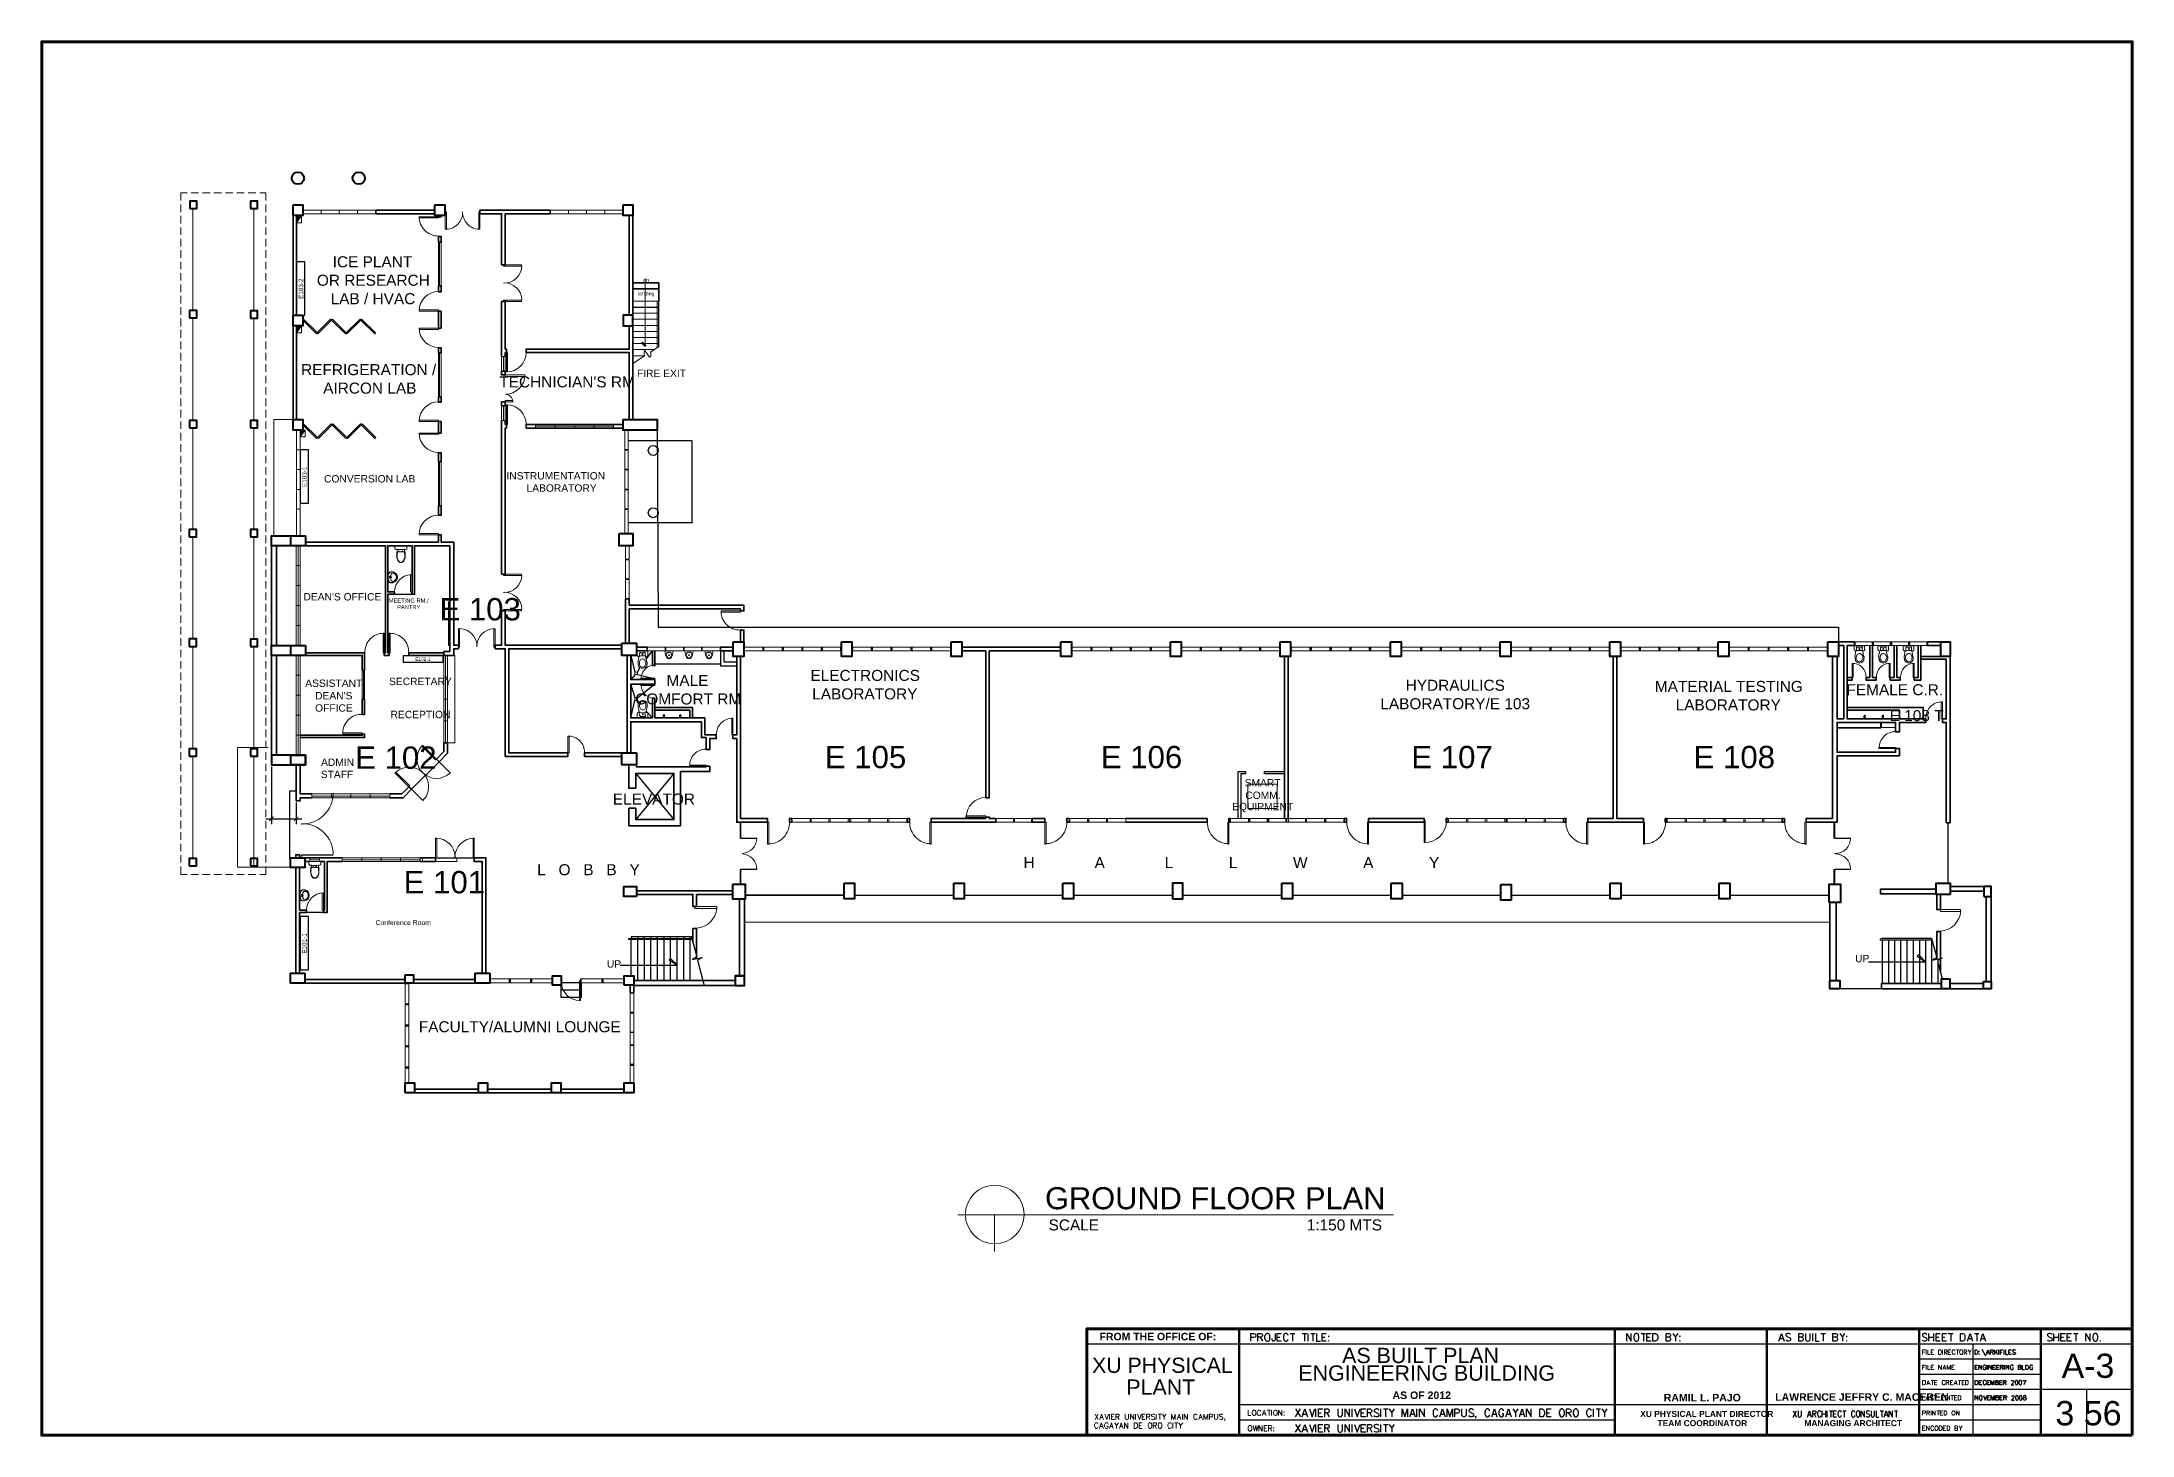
# Model space of a CAD drawing. Header units: inches. Extents: x 0 to 68.7, y 1.4 to 47.2.
import ezdxf

# ---------------------------------------------------------------- set-up
doc = ezdxf.new("R2010")
doc.units = ezdxf.units.IN
doc.header["$MEASUREMENT"] = 0
for name, color, linetype in [('PDF_0', 7, 'Continuous'), ('PDF_boundaries', 5, 'Continuous'), ('PDF_column', 7, 'Continuous'), ('PDF_furniture', 1, 'Continuous'), ('PDF_furnitures', 1, 'Continuous'), ('PDF_Pen 05', 5, 'Continuous'), ('PDF_PEN01', 1, 'Continuous'), ('PDF_PEN03', 3, 'Continuous'), ('PDF_PEN05', 5, 'Continuous'), ('PDF_PEN08', 6, 'Continuous'), ('PDF_text', 7, 'Continuous'), ('PDF_walls', 3, 'Continuous')]:
    doc.layers.add(name, color=color, linetype=linetype)
for name, color, linetype, true_color in [('PDF_cubicle', 60, 'Continuous', 0xbfff00), ('PDF_dim', 7, 'Continuous', 0x767676), ('PDF_DIMENSION', 9, 'Continuous', 0x808080), ('PDF_doors', 7, 'Continuous', 0xdda500), ('PDF_doorwin swing', 7, 'Continuous', 0x95954a), ('PDF_hatch', 9, 'Continuous', 0x808080), ('PDF_HATCH1', 7, 'Continuous', 0x545454), ('PDF_PEN02', 7, 'Continuous', 0xdda500), ('PDF_roof line', 7, 'Continuous', 0x545454), ('PDF_window', 7, 'Continuous', 0xdda500), ('PDF_WINDOW&DOOR', 7, 'Continuous', 0xdda500), ('PDF_windows', 7, 'Continuous', 0xdda500)]:
    doc.layers.add(name, color=color, linetype=linetype, true_color=true_color)
doc.styles.add('PDF Arial-BoldMT', font='arial.ttf')
doc.styles.add('PDF ArialMT', font='arial.ttf')
doc.styles.add('PDF ArialRoundedMT Bold', font='arialbd.ttf')
doc.styles.add('PDF Swiss721BT-BlackOutline', font='arial.ttf')
doc.styles.get("Standard").update_dxf_attribs({"font": 'arial.ttf'})

msp = doc.modelspace()

# ---------------------------------------------------------------- texts
at = {"char_height": 0.1488, "attachment_point": 1, "rotation": 90}
for s, heights, insert in [('E103-2', [0.152], (8.44, 38.732)), ('E103-1', [0], (8.558, 32.553)), ('E101-1', [0], (8.552, 17.217))]:
    msp.add_mtext_dynamic_manual_height_columns(s, width=0.14877, gutter_width=0.744, heights=heights, dxfattribs=dict(at, insert=insert))
at = {"insert": (12.27, 26.949), "char_height": 0.1115, "attachment_point": 1}
msp.add_mtext_dynamic_manual_height_columns('E102-1', width=0.11151, gutter_width=0.558, heights=[0], dxfattribs=at)
at = {"layer": 'PDF_text', "attachment_point": 4, "style": 'PDF ArialMT'}
for s, insert, char_height in [('ICE PLANT', (9.558, 39.95), 0.3621), ('OR RESEARCH', (9.039, 39.343), 0.36212), ('LAB / HVAC', (9.49, 38.736), 0.3621), ('REFRIGERATION /', (8.52, 36.405), 0.36212), ('FIRE EXIT', (19.557, 36.286), 0.2414), ('AIRCON LAB', (9.245, 35.798), 0.3621), ("TECHNICIAN'S RM", (15.033, 36.003), 0.36212), ('INSTRUMENTATION', (15.268, 32.917), 0.24142), ('CONVERSION LAB', (9.274, 32.819), 0.24142), ('    LABORATORY', (15.552, 32.516), 0.24142), ("DEAN'S OFFICE", (8.598, 28.941), 0.24142), ('MEETING RM./', (11.399, 28.82), 0.13525), ('E 103', (13.064, 28.529), 0.7335), ('PANTRY', (11.673, 28.605), 0.1352), ('ASSISTANT', (8.657, 26.101), 0.2414), ('SECRETARY', (11.409, 26.16), 0.2414), ('MALE', (20.527, 26.191), 0.3621), ('ELECTRONICS', (25.257, 26.357), 0.36212), ('HYDRAULICS', (44.814, 26.034), 0.3621), ('MATERIAL TESTING', (53.001, 25.995), 0.36212), ('OFFICE', (8.98, 25.288), 0.2414), ("DEAN'S", (8.98, 25.69), 0.2414), ('COMFORT RM', (19.498, 25.583), 0.3621), ('LABORATORY', (25.315, 25.75), 0.3621), ('LABORATORY/E 103', (43.981, 25.427), 0.36212), ('LABORATORY', (53.686, 25.387), 0.3621), ('FEMALE C.R.', (59.298, 25.887), 0.36212), ('RECEPTION', (11.458, 25.073), 0.2414), ('E 108 T', (60.718, 25.035), 0.3621), ('E 105', (25.727, 23.672), 0.7335), ('E 106', (34.795, 23.672), 0.7335), ('E 107', (45, 23.672), 0.7335), ('E 108', (54.274, 23.672), 0.7335), ('ADMIN', (9.176, 23.506), 0.2414), ('E 102', (10.293, 23.652), 0.7335), ('STAFF', (9.166, 23.105), 0.2414), ('SMART', (39.525, 22.83), 0.2414), ('ELEVATOR', (18.764, 22.293), 0.3621), ('EQUIPMENT', (39.114, 22.017), 0.2414), ('COMM.', (39.545, 22.419), 0.2414), ('E 101', (11.889, 19.559), 0.7335), ('L   O   B   B   Y', (16.276, 19.972), 0.36212), ('H              A              L             L             W             A             Y', (32.259, 20.207), 0.36212), ('Conference Room', (10.968, 18.236), 0.16037), ('UP', (59.582, 17.052), 0.2414), ('UP', (18.568, 16.876), 0.2414), ('FACULTY/ALUMNI LOUNGE', (12.388, 14.811), 0.36212), ('GROUND FLOOR PLAN', (32.964, 9.173), 0.72425), ('SCALE', (33.081, 8.298), 0.3621), ('         1:150 MTS', (40.299, 8.298), 0.36212)]:
    msp.add_mtext(s, dxfattribs=dict(at, insert=insert, char_height=char_height))
at = {"layer": 'PDF_text', "color": 8, "true_color": 0x808080, "insert": (19.949, 39.348), "char_height": 0.12, "attachment_point": 4, "rotation": 180, "style": 'PDF ArialMT'}
msp.add_mtext('up', dxfattribs=at)
at = {"layer": 'PDF_text', "color": 8, "true_color": 0x808080, "insert": (19.586, 38.89), "char_height": 0.1207, "attachment_point": 4, "style": 'PDF ArialMT'}
msp.add_mtext('landing', dxfattribs=at)
at = {"layer": 'PDF_text', "color": 3, "attachment_point": 4}
for s, insert, char_height, style in [('FROM THE OFFICE OF:', (34.756, 4.631), 0.24582, 'PDF ArialRoundedMT Bold'), ('XU PHYSICAL PLANT DIRECTOR', (52.521, 2.089), 0.1978, 'PDF ArialRoundedMT Bold'), ('3 56', (66.162, 2.109), 0.8009, 'PDF Swiss721BT-BlackOutline')]:
    msp.add_mtext(s, dxfattribs=dict(at, insert=insert, char_height=char_height, style=style))
at = {"layer": 'PDF_text', "color": 5, "attachment_point": 4}
for s, insert, char_height, style in [('AS BUILT PLAN', (42.728, 4.008), 0.50295, 'PDF Arial-BoldMT'), ('XU PHYSICAL', (34.511, 3.685), 0.50003, 'PDF Arial-BoldMT'), ('ENGINEERING BUILDING', (41.288, 3.43), 0.50295, 'PDF Arial-BoldMT'), ('A-3', (66.369, 3.667), 0.7962, 'PDF Swiss721BT-BlackOutline'), ('PLANT', (35.637, 2.97), 0.5029, 'PDF Arial-BoldMT'), ('AS OF 2012', (44.383, 2.702), 0.2473, 'PDF ArialRoundedMT Bold'), ('RAMIL L. PAJO', (53.295, 2.623), 0.24725, 'PDF ArialRoundedMT Bold'), ('LAWRENCE JEFFRY C. MACEREN', (56.957, 2.643), 0.24725, 'PDF ArialRoundedMT Bold')]:
    msp.add_mtext(s, dxfattribs=dict(at, insert=insert, char_height=char_height, style=style))
at = {"layer": 'PDF_text', "color": 42, "true_color": 0xdda500, "char_height": 0.1978, "attachment_point": 4, "style": 'PDF ArialRoundedMT Bold'}
for s, insert in [('TEAM COORDINATOR', (53.089, 1.785)), ('MANAGING ARCHITECT', (57.917, 1.785))]:
    msp.add_mtext(s, dxfattribs=dict(at, insert=insert))

# ---------------------------------------------------------------- linework, layer by layer
for p, q in [((8.373, 39.952), (8.373, 38.202)), ((8.648, 39.952), (8.373, 39.952)), ((8.648, 38.202), (8.648, 39.952)), ((8.373, 38.202), (8.648, 38.202)), ((8.49, 33.773), (8.49, 32.023)), ((8.766, 33.773), (8.49, 33.773)), ((8.766, 32.023), (8.766, 33.773)), ((8.49, 32.023), (8.766, 32.023)), ((13.184, 26.999), (11.872, 26.999)), ((11.872, 26.999), (11.872, 26.793)), ((11.872, 26.793), (13.184, 26.793)), ((13.184, 26.793), (13.184, 26.999)), ((8.485, 18.437), (8.485, 16.687)), ((8.761, 18.437), (8.485, 18.437)), ((8.761, 16.687), (8.761, 18.437)), ((8.485, 16.687), (8.761, 16.687))]:
    msp.add_line(p, q)
at = {"layer": 'PDF_0', "lineweight": 25}
for points in [[(19.351, 27.018), (19.488, 26.47)], [(19.86, 26.891), (20.065, 27.165)], [(22.837, 26.666), (22.308, 26.666), (22.308, 27.165)], [(22.837, 26.793), (22.426, 26.793), (22.426, 27.165)], [(19.497, 26.392), (19.351, 26.225)], [(19.576, 26.47), (19.654, 26.607)], [(19.576, 26.392), (20.075, 26.264)], [(20.144, 26.744), (22.308, 26.744)], [(19.497, 25.618), (19.351, 26.068)], [(19.351, 24.962), (19.488, 25.54)], [(19.576, 25.618), (20.075, 26.029)], [(19.576, 25.54), (19.615, 25.461)], [(19.86, 25.187), (20.065, 24.962)], [(20.771, 23.14), (19.517, 21.623)], [(19.517, 23.131), (20.771, 21.623)], [(26.362, 19.135), (23.121, 19.135), (26.323, 19.135)], [(26.705, 19.135), (29.966, 19.135)], [(30.309, 19.135), (33.55, 19.135)], [(33.903, 19.135), (37.154, 19.135)], [(37.497, 19.135), (40.748, 19.135)], [(41.1, 19.135), (44.342, 19.135)], [(44.694, 19.135), (47.936, 19.135)], [(48.279, 19.135), (51.53, 19.135)], [(51.882, 19.135), (55.114, 19.135)], [(55.466, 19.135), (58.718, 19.135)], [(21.397, 17.715), (21.397, 17.764), (19.37, 17.764), (19.37, 17.715)], [(19.37, 16.491), (19.37, 17.676)], [(19.586, 17.715), (19.586, 17.764)], [(19.586, 16.334), (19.586, 17.676)], [(19.801, 17.715), (19.801, 17.764)], [(19.801, 16.334), (19.801, 17.676)], [(20.016, 17.715), (20.016, 17.764)], [(20.016, 16.334), (20.016, 17.676)], [(20.232, 17.715), (20.232, 17.764)], [(20.232, 16.334), (20.232, 17.676)], [(20.447, 17.715), (20.447, 17.764)], [(20.447, 16.334), (20.447, 17.676)], [(20.663, 17.715), (20.663, 17.764)], [(20.663, 16.334), (20.663, 17.676)], [(20.878, 17.715), (20.878, 17.764)], [(20.878, 16.334), (20.878, 17.676)], [(21.094, 17.715), (21.094, 17.764)], [(21.094, 16.334), (21.094, 17.676)], [(21.309, 17.715), (21.309, 17.764)], [(21.309, 16.334), (21.309, 17.676)], [(21.339, 17.794), (21.525, 17.108), (21.368, 17.02), (21.701, 17.088), (21.544, 17), (21.76, 16.168)], [(60.02, 16.951), (61.9, 16.951), (61.675, 17.177), (61.626, 17.128), (61.9, 16.951)], [(60.471, 17.705), (60.471, 17.725), (62.096, 17.725), (62.096, 17.705)], [(60.471, 17.656), (60.471, 16.236)], [(60.676, 17.725), (60.676, 17.705)], [(60.676, 17.656), (60.676, 16.236)], [(60.872, 17.725), (60.872, 17.705)], [(60.872, 17.656), (60.872, 16.236)], [(61.078, 17.725), (61.078, 17.705)], [(61.078, 17.656), (61.078, 16.236)], [(61.283, 17.725), (61.283, 17.705)], [(61.283, 17.656), (61.283, 16.236)], [(61.489, 17.725), (61.489, 17.705)], [(61.489, 17.656), (61.489, 16.236)], [(61.695, 17.725), (61.695, 17.705)], [(61.695, 17.656), (61.695, 16.236)], [(61.9, 17.725), (61.9, 17.705)], [(61.9, 17.656), (61.9, 16.236)], [(62.096, 17.715), (62.263, 17.088), (62.106, 17), (62.439, 17.069), (62.292, 16.981), (62.439, 16.393)], [(62.096, 17.656), (62.096, 16.236)], [(19.008, 16.834), (20.888, 16.834)], [(21.515, 17.049), (21.515, 17.108)], [(62.302, 16.922), (62.302, 16.236)], [(17.666, 16.256), (17.069, 16.256)], [(17.666, 15.776), (17.069, 15.776), (17.069, 16.178)], [(17.666, 16.021), (17.069, 16.021)], [(17.725, 16.256), (17.725, 15.776), (17.705, 15.776)], [(17.725, 16.021), (17.705, 16.021)], [(60.901, 16.06), (60.451, 16.06), (59.08, 16.06), (59.08, 16.334)], [(62.694, 16.393), (62.694, 16.236), (63.536, 16.236)], [(63.8, 16.236), (63.8, 16.305), (63.888, 16.305), (64.055, 16.305)]]:
    msp.add_lwpolyline(points, dxfattribs=at)
msp.add_lwpolyline([(20.614, 17.01), (20.888, 16.834), (20.663, 17.059)], close=True, dxfattribs=at)
at = {"layer": 'PDF_0', "color": 8, "true_color": 0x808080, "transparency": 33554559}
for points in [[(7.609, 21.73), (7.482, 21.564), (7.462, 21.583)], [(7.629, 21.711), (7.609, 21.73), (7.482, 21.564)], [(8.275, 21.583), (8.295, 21.564), (8.432, 21.73)], [(8.295, 21.564), (8.432, 21.73), (8.441, 21.711)]]:
    msp.add_solid(points, dxfattribs=at)
at = {"layer": 'PDF_boundaries', "lineweight": 25}
for points in [[(20.271, 37.164), (20.271, 38.662)], [(11.585, 29.026), (12.153, 29.026)], [(12.143, 22.621), (13.054, 23.522)], [(8.363, 22.553), (8.138, 22.553), (8.138, 20.34), (8.167, 20.34)], [(12.936, 20.369), (14.209, 20.369)], [(9.254, 18.567), (8.696, 18.567)]]:
    msp.add_lwpolyline(points, dxfattribs=at)
at = {"layer": 'PDF_column', "lineweight": 40}
for points in [[(4.867, 41.708), (5.092, 41.708), (5.092, 41.943), (4.867, 41.943)], [(6.855, 41.708), (7.09, 41.708), (7.09, 41.943), (6.855, 41.943)], [(8.255, 41.825), (8.578, 41.825), (8.578, 41.473), (8.255, 41.473)], [(12.917, 41.825), (13.24, 41.825), (13.24, 41.473), (12.917, 41.473)], [(19.106, 41.825), (19.419, 41.825), (19.419, 41.473), (19.106, 41.473)], [(4.857, 38.114), (5.092, 38.114), (5.092, 38.349), (4.857, 38.349)], [(6.855, 38.104), (7.09, 38.104), (7.09, 38.339), (6.855, 38.339)], [(8.255, 38.202), (8.578, 38.202), (8.578, 37.849), (8.255, 37.849)], [(19.419, 38.202), (19.106, 38.202), (19.106, 37.849), (19.419, 37.849)], [(4.857, 34.5), (5.092, 34.5), (5.092, 34.735), (4.857, 34.735)], [(6.855, 34.5), (7.09, 34.5), (7.09, 34.735), (6.855, 34.735)], [(8.255, 34.774), (8.578, 34.774), (8.578, 34.422), (8.255, 34.422)], [(19.106, 34.774), (20.222, 34.774), (20.222, 34.422), (19.106, 34.422)], [(4.847, 30.916), (5.082, 30.916), (5.082, 31.151), (4.847, 31.151)], [(6.855, 30.916), (7.09, 30.916), (7.09, 31.151), (6.855, 31.151)], [(8.667, 30.945), (8.667, 30.622), (7.55, 30.622), (7.55, 30.945)], [(8.667, 30.945), (8.667, 30.622), (8.187, 30.622), (8.187, 30.945)], [(18.969, 31.024), (19.419, 31.024), (19.419, 30.622), (18.969, 30.622)], [(4.847, 27.312), (5.082, 27.312), (5.082, 27.557), (4.847, 27.557)], [(6.855, 27.312), (7.09, 27.312), (7.09, 27.547), (6.855, 27.547)], [(8.667, 27.342), (8.667, 27.018), (7.55, 27.018), (7.55, 27.342)], [(8.667, 27.342), (8.667, 27.018), (8.187, 27.018), (8.187, 27.342)], [(19.057, 27.42), (19.537, 27.42), (19.537, 27.018), (19.057, 27.018)], [(22.719, 27.459), (23.072, 27.459), (23.072, 26.979), (22.719, 26.979)], [(26.274, 27.459), (26.617, 27.459), (26.617, 26.979), (26.274, 26.979)], [(29.878, 27.459), (30.23, 27.459), (30.23, 26.979), (29.878, 26.979)], [(33.482, 27.459), (33.834, 27.459), (33.834, 26.979), (33.482, 26.979)], [(37.085, 27.459), (37.438, 27.459), (37.438, 26.979), (37.085, 26.979)], [(40.689, 27.459), (41.032, 27.459), (41.032, 26.979), (40.689, 26.979)], [(44.312, 27.459), (44.665, 27.459), (44.665, 26.979), (44.312, 26.979)], [(47.916, 27.459), (48.269, 27.459), (48.269, 26.979), (47.916, 26.979)], [(51.52, 27.459), (51.872, 27.459), (51.872, 26.979), (51.52, 26.979)], [(55.085, 27.459), (55.437, 27.459), (55.437, 26.979), (55.085, 26.979)], [(58.688, 27.459), (59.031, 27.459), (59.031, 26.979), (58.688, 26.979)], [(62.4, 27.459), (62.703, 27.459), (62.703, 26.979), (62.4, 26.979)], [(4.847, 23.708), (5.082, 23.708), (5.082, 23.943), (4.847, 23.943)], [(6.855, 23.708), (7.09, 23.708), (7.09, 23.943), (6.855, 23.943)], [(8.667, 23.738), (7.55, 23.738), (7.55, 23.424), (8.667, 23.424), (8.667, 23.738), (8.667, 23.424), (8.187, 23.424), (8.187, 23.738)], [(19.537, 23.816), (19.537, 23.424), (19.057, 23.424), (19.057, 23.816)], [(4.847, 20.105), (5.082, 20.105), (5.082, 20.34), (4.847, 20.34)], [(6.855, 20.105), (7.09, 20.105), (7.09, 20.34), (6.855, 20.34)], [(8.647, 20.369), (8.647, 20.046), (8.167, 20.046), (8.167, 20.369)], [(19.537, 19.096), (19.125, 19.096), (19.125, 19.419), (19.537, 19.419)], [(22.69, 19.488), (22.69, 19.018), (23.121, 19.018), (23.121, 19.488)], [(26.362, 19.537), (26.705, 19.537), (26.705, 19.018), (26.362, 19.018)], [(29.966, 19.537), (30.309, 19.537), (30.309, 19.018), (29.966, 19.018)], [(33.55, 19.537), (33.903, 19.537), (33.903, 19.018), (33.55, 19.018)], [(37.154, 19.018), (37.497, 19.018), (37.497, 19.537), (37.154, 19.537)], [(40.748, 19.537), (41.1, 19.537), (41.1, 19.018), (40.748, 19.018)], [(44.342, 19.537), (44.694, 19.537), (44.694, 19.018), (44.342, 19.018)], [(47.936, 19.488), (48.279, 19.488), (48.279, 18.978), (47.936, 18.978)], [(51.53, 19.537), (51.882, 19.537), (51.882, 19.018), (51.53, 19.018)], [(55.114, 19.537), (55.466, 19.537), (55.466, 19.018), (55.114, 19.018)], [(58.718, 18.91), (59.109, 18.91), (59.109, 19.488), (58.718, 19.488)], [(62.703, 19.155), (62.243, 19.155), (62.243, 19.537), (62.703, 19.537)], [(63.81, 19.096), (64.055, 19.096), (64.055, 19.419), (63.81, 19.419)], [(8.647, 16.569), (8.647, 16.246), (8.167, 16.246), (8.167, 16.569)], [(11.937, 16.52), (12.212, 16.52), (12.212, 16.246), (11.937, 16.246)], [(14.719, 16.569), (14.719, 16.246), (14.239, 16.246), (14.239, 16.569)], [(17.069, 16.178), (16.785, 16.178), (16.785, 16.491), (17.069, 16.491)], [(19.135, 16.178), (19.135, 16.491), (19.458, 16.491), (19.458, 16.178)], [(22.778, 16.168), (23.091, 16.168), (23.091, 16.491), (22.778, 16.491)], [(58.747, 16.334), (59.08, 16.334), (59.08, 16.06), (58.747, 16.06)], [(62.694, 16.06), (62.419, 16.06), (62.419, 16.393), (62.694, 16.393)], [(63.8, 16.305), (64.055, 16.305), (64.055, 16.06), (63.8, 16.06)], [(11.937, 12.643), (11.937, 12.966), (12.251, 12.966), (12.251, 12.643)], [(14.64, 12.643), (14.346, 12.643), (14.346, 12.966), (14.64, 12.966)], [(17.049, 12.643), (16.746, 12.643), (16.746, 12.966), (17.049, 12.966)], [(19.458, 12.966), (19.458, 12.643), (19.135, 12.643), (19.135, 12.966)]]:
    msp.add_lwpolyline(points, close=True, dxfattribs=at)
for points in [[(19.419, 34.774), (20.222, 34.774)], [(22.778, 16.491), (23.091, 16.491)]]:
    msp.add_lwpolyline(points, dxfattribs=at)
for centre in [(8.417, 42.702), (10.415, 42.702)]:
    msp.add_circle(centre, 0.201, dxfattribs=at)
at = {"layer": 'PDF_cubicle', "lineweight": 25}
for points in [[(39.308, 21.662), (39.308, 23.199), (39.553, 23.199), (39.553, 23.121), (39.396, 23.121), (39.396, 21.662)], [(40.836, 23.121), (40.18, 23.121), (40.18, 23.199), (40.836, 23.199)]]:
    msp.add_lwpolyline(points, dxfattribs=at)
at = {"layer": 'PDF_dim', "lineweight": 13}
msp.add_arc((8.554, 20.462), 1.023, 0.67555, 90.67575, dxfattribs=at)
at = {"layer": 'PDF_DIMENSION', "lineweight": 25}
for points in [[(7.55, 23.356), (7.55, 21.466)], [(8.363, 22.181), (8.363, 21.466)], [(7.364, 21.642), (8.539, 21.642)]]:
    msp.add_lwpolyline(points, dxfattribs=at)
at = {"layer": 'PDF_doors', "lineweight": 20}
for points in [[(12.398, 41.433), (12.398, 41.394), (13.034, 41.394), (13.034, 41.433)], [(13.299, 41.022), (13.299, 41.59), (13.25, 41.59), (13.25, 41.022)], [(14.395, 41.022), (14.395, 41.59), (14.356, 41.59), (14.356, 41.022)], [(13.034, 40.601), (13.122, 40.601), (13.122, 39.161), (13.034, 39.161)], [(15.169, 39.808), (15.766, 39.808), (15.766, 39.847), (15.169, 39.847)], [(15.169, 38.652), (15.766, 38.652), (15.766, 38.691), (15.169, 38.691)], [(8.578, 38.035), (8.598, 38.065), (9.058, 37.614), (9.029, 37.585)], [(9.519, 38.035), (9.979, 37.585), (9.998, 37.614), (9.548, 38.065), (9.519, 38.035), (9.489, 38.065), (9.039, 37.614), (9.068, 37.585)], [(10.488, 38.035), (10.939, 37.585), (10.968, 37.614), (10.508, 38.065), (10.488, 38.035), (10.459, 38.065), (9.998, 37.614), (10.028, 37.585)], [(12.398, 38.329), (12.398, 38.368), (13.034, 38.368), (13.034, 38.329)], [(12.398, 37.771), (12.398, 37.732), (13.034, 37.732), (13.034, 37.771)], [(13.034, 36.958), (13.122, 36.958), (13.122, 35.518), (13.034, 35.518)], [(15.267, 36.331), (15.306, 36.331), (15.306, 36.968), (15.267, 36.968)], [(15.874, 36.233), (15.874, 36.184), (15.228, 36.184), (15.228, 36.233)], [(15.473, 35.352), (15.473, 35.391), (15.228, 35.391), (15.228, 35.352)], [(15.267, 35.254), (15.306, 35.254), (15.306, 34.608), (15.267, 34.608)], [(8.578, 34.598), (8.598, 34.627), (9.058, 34.177), (9.029, 34.147)], [(9.538, 34.598), (9.509, 34.627), (9.058, 34.177), (9.088, 34.147)], [(9.538, 34.598), (9.568, 34.627), (10.018, 34.177), (9.989, 34.147)], [(10.498, 34.598), (10.948, 34.147), (10.978, 34.177), (10.527, 34.627), (10.498, 34.598), (10.469, 34.627), (10.018, 34.177), (10.047, 34.147)], [(12.398, 34.706), (12.398, 34.745), (13.034, 34.745), (13.034, 34.706)], [(16.227, 34.608), (18.783, 34.608), (18.783, 34.49), (16.227, 34.49)], [(16.227, 34.608), (16.863, 34.608), (16.863, 34.549), (16.227, 34.549)], [(16.863, 34.49), (17.51, 34.49), (17.51, 34.549), (16.863, 34.549)], [(17.51, 34.549), (18.146, 34.549), (18.146, 34.49), (17.51, 34.49)], [(18.146, 34.549), (18.783, 34.549), (18.783, 34.608), (18.146, 34.608)], [(12.398, 34.324), (12.398, 34.285), (13.034, 34.285), (13.034, 34.324)], [(13.034, 33.374), (13.122, 33.374), (13.122, 31.934), (13.034, 31.934)], [(12.398, 30.984), (12.398, 31.024), (13.034, 31.024), (13.034, 30.984)], [(15.169, 29.643), (15.766, 29.643), (15.766, 29.682), (15.169, 29.682)], [(15.169, 28.487), (15.766, 28.487), (15.766, 28.526), (15.169, 28.526)], [(13.73, 27.293), (13.73, 27.89), (13.69, 27.89), (13.69, 27.293)], [(14.895, 27.293), (14.895, 27.89), (14.856, 27.89), (14.856, 27.293)], [(19.684, 26.225), (20.144, 26.225), (20.144, 26.264), (19.684, 26.264)], [(19.684, 26.029), (20.144, 26.029), (20.144, 26.068), (19.684, 26.068)], [(22.67, 24.404), (22.71, 24.404), (22.71, 24.952), (22.67, 24.952)], [(9.891, 24.472), (10.527, 24.472), (10.527, 24.433), (9.891, 24.433)], [(12.515, 24.061), (12.486, 24.032), (12.936, 23.581), (12.966, 23.61)], [(17.284, 23.816), (17.323, 23.816), (17.323, 24.364), (17.284, 24.364)], [(21.29, 23.375), (21.828, 23.375), (21.828, 23.415), (21.29, 23.415)], [(11.604, 23.16), (11.634, 23.18), (12.094, 22.729), (12.065, 22.7)], [(12.936, 21.006), (12.975, 21.006), (12.975, 20.369), (12.936, 20.369)], [(14.209, 21.006), (14.17, 21.006), (14.17, 20.369), (14.209, 20.369)], [(9.254, 19.204), (9.215, 19.204), (9.215, 18.645), (9.254, 18.645)], [(21.456, 18.763), (22.181, 18.763), (22.181, 18.704), (21.456, 18.704)], [(63.046, 18.606), (62.39, 18.606), (62.39, 18.665), (63.046, 18.665)], [(17.666, 16.325), (17.705, 16.325), (17.705, 15.678), (17.666, 15.678)]]:
    msp.add_lwpolyline(points, close=True, dxfattribs=at)
for points in [[(13.073, 40.601), (13.073, 39.161)], [(13.073, 36.958), (13.073, 35.518)], [(13.073, 33.374), (13.073, 31.934)]]:
    msp.add_lwpolyline(points, dxfattribs=at)
at = {"layer": 'PDF_doorwin swing', "lineweight": 9}
for points in [[(13.294, 41.022, 0.414214), (13.828, 41.595, 0.414214), (14.361, 41.022)], [(15.473, 35.357, 0.414214), (15.233, 35.597, 0.414213), (15.874, 36.238)], [(12.517, 24.069, 0.414214), (12.517, 23.162, 0.414213), (13.424, 23.162)], [(12.523, 22.251, 0.414214), (12.523, 23.158, 0.414213), (11.616, 23.158)]]:
    msp.add_lwpolyline(points, format="xyb", dxfattribs=at)
for points in [[(15.169, 29.085), (15.208, 29.085)], [(13.054, 23.522), (13.416, 23.16)], [(12.143, 22.621), (12.515, 22.249)]]:
    msp.add_lwpolyline(points, dxfattribs=at)
for centre, radius, start, end in [((13.039, 41.438), 0.641, 179.9999, 270.0001), ((15.194, 39.832), 0.583, 268.02248, 358.02242), ((15.194, 38.677), 0.583, 1.97768, 90.06582), ((13.039, 38.334), 0.641, 90.00003, 179.99997), ((13.039, 37.776), 0.641, 180.00003, 269.99997), ((15.272, 36.973), 0.641, 270.00003, 359.99997), ((13.039, 34.711), 0.641, 90.00003, 179.99997), ((15.272, 34.613), 0.641, 0, 89.99997), ((13.039, 34.329), 0.641, 180.00003, 269.99997), ((13.039, 30.989), 0.641, 90.00003, 179.99997), ((15.194, 29.667), 0.583, 268.02248, 358.02242), ((15.194, 28.512), 0.583, 1.97768, 90.06582), ((22.93, 28.463), 0.612, 178.11598, 271.88402), ((13.715, 27.317), 0.583, 358.02263, 88.02227), ((14.88, 27.317), 0.583, 91.97772, 180.06565), ((20.139, 26.25), 0.446, 98.27284, 182.57079), ((20.139, 26.054), 0.446, 177.45106, 261.80986), ((62.434, 24.967), 0.524, 87.79732, 182.20232), ((10.503, 24.467), 0.612, 87.24266, 180.93951), ((22.695, 24.428), 0.524, 87.81376, 182.18625), ((17.309, 23.841), 0.524, 357.83029, 92.16954), ((60.906, 23.978), 0.534, 88.21982, 182.2312), ((21.823, 23.4), 0.534, 89.24771, 181.60356), ((31.019, 21.706), 0.641, 90.0001, 179.9999), ((23.87, 21.52), 0.7, 271.63683, 1.63706), ((29.207, 21.52), 0.69, 178.20922, 271.64768), ((32.987, 21.52), 0.69, 268.35232, 1.79078), ((38.99, 21.52), 0.69, 178.20922, 271.64768), ((43.583, 21.52), 0.7, 178.37396, 271.62604), ((45.443, 21.578), 0.71, 268.3739, 356.67684), ((50.781, 21.52), 0.7, 178.35759, 268.35757), ((52.651, 21.52), 0.7, 268.35199, 1.64841), ((12.941, 20.374), 0.641, 0, 89.99997), ((14.214, 20.374), 0.641, 90.00003, 179.99997), ((22.989, 21.01), 0.504, 273.93281, 1.35175), ((58.928, 21.01), 0.504, 268.64858, 1.35106), ((22.989, 19.992), 0.504, 358.64835, 86.06722), ((58.928, 19.992), 0.504, 358.64882, 90.01642), ((9.259, 18.65), 0.563, 90.00003, 179.99997), ((21.461, 18.768), 0.72, 274.44955, 355.55035), ((62.336, 18.67), 0.72, 274.44931, 355.55079), ((17.681, 16.29), 0.612, 182.60368, 269.33531)]:
    msp.add_arc(centre, radius, start, end, dxfattribs=at)
at = {"layer": 'PDF_furniture', "lineweight": 9}
for points in [[(20.731, 27.165), (20.477, 27.165)], [(20.604, 27.116), (20.594, 27.116)], [(21.387, 27.165), (21.133, 27.165)], [(21.27, 27.116), (21.25, 27.116)], [(22.044, 27.165), (21.789, 27.165)], [(21.926, 27.116), (21.906, 27.116)], [(44.41, 8.637), (30.103, 8.637)], [(31.308, 7.423), (31.308, 8.637), (31.308, 7.472)]]:
    msp.add_lwpolyline(points, dxfattribs=at)
for centre, radius in [((20.61, 27.024), 0.0147), ((20.61, 27.024), 0.0147), ((21.266, 27.024), 0.0147), ((21.266, 27.024), 0.0147), ((21.922, 27.024), 0.0147), ((21.922, 27.024), 0.0147), ((31.312, 8.642), 0.965)]:
    msp.add_circle(centre, radius, dxfattribs=at)
for centre, start, end in [((20.6, 27.044), 90.00004, 196.28169), ((20.61, 27.044), 343.71831, 89.99996), ((21.256, 27.044), 90.00004, 196.28169), ((21.276, 27.044), 343.71831, 89.99996), ((21.912, 27.044), 90.00004, 196.28169), ((21.932, 27.044), 343.71831, 89.99996)]:
    msp.add_arc(centre, 0.0832, start, end, dxfattribs=at)
for points in [[(20.478, 27.171), (20.476, 27.076), (20.501, 26.987), (20.542, 26.938)], [(20.521, 27.02), (20.54, 26.959), (20.573, 26.922), (20.61, 26.922)], [(20.542, 26.938), (20.584, 26.89), (20.636, 26.89), (20.677, 26.938)], [(20.61, 26.922), (20.646, 26.922), (20.68, 26.959), (20.698, 27.02)], [(20.677, 26.938), (20.719, 26.987), (20.744, 27.076), (20.742, 27.171)], [(21.134, 27.171), (21.132, 27.076), (21.157, 26.987), (21.198, 26.938)], [(21.177, 27.02), (21.196, 26.959), (21.23, 26.922), (21.266, 26.922)], [(21.198, 26.938), (21.24, 26.89), (21.292, 26.89), (21.333, 26.938)], [(21.266, 26.922), (21.302, 26.922), (21.336, 26.959), (21.355, 27.02)], [(21.333, 26.938), (21.375, 26.987), (21.4, 27.076), (21.398, 27.171)], [(21.79, 27.171), (21.788, 27.076), (21.813, 26.987), (21.855, 26.938)], [(21.833, 27.02), (21.852, 26.959), (21.886, 26.922), (21.922, 26.922)], [(21.855, 26.938), (21.896, 26.89), (21.948, 26.89), (21.99, 26.938)], [(21.922, 26.922), (21.958, 26.922), (21.992, 26.959), (22.011, 27.02)], [(21.99, 26.938), (22.031, 26.987), (22.056, 27.076), (22.054, 27.171)]]:
    msp.add_open_spline(points, degree=3, dxfattribs=at)
at = {"layer": 'PDF_furnitures', "lineweight": 20}
for points in [[(11.604, 30.612), (11.604, 30.514)], [(11.614, 30.622), (11.8, 30.622), (11.977, 30.622)], [(11.908, 30.426), (11.791, 30.426), (11.683, 30.426)], [(11.81, 30.485), (11.8, 30.485)], [(11.996, 30.612), (11.996, 30.514)], [(11.369, 29.731), (11.369, 29.584), (11.369, 29.427)], [(11.428, 29.545), (11.428, 29.545)], [(11.438, 29.594), (11.438, 29.623)], [(11.438, 29.545), (11.438, 29.564)], [(13.534, 27.018), (13.573, 27.018), (13.573, 24.139), (13.328, 24.139)], [(19.566, 27.018), (19.566, 27.146)], [(19.576, 27.155), (19.899, 27.155)], [(19.576, 27.146), (19.576, 27.146)], [(19.586, 26.793), (19.625, 26.989)], [(19.644, 27.077), (19.644, 27.009)], [(19.791, 27.106), (19.674, 27.106)], [(19.674, 26.95), (19.674, 26.95)], [(19.791, 26.95), (19.791, 26.95)], [(19.83, 27.009), (19.83, 27.077)], [(19.84, 26.989), (19.879, 26.793)], [(19.899, 27.146), (19.899, 27.146)], [(19.909, 27.146), (19.909, 27.018)], [(59.55, 27.204), (59.55, 27.322)], [(59.56, 27.332), (59.883, 27.332)], [(59.56, 27.322), (59.56, 27.322)], [(59.57, 26.979), (59.609, 27.165)], [(59.628, 27.253), (59.628, 27.185)], [(59.785, 27.283), (59.658, 27.283)], [(59.658, 27.136), (59.658, 27.136)], [(59.775, 27.136), (59.775, 27.136)], [(59.814, 27.185), (59.814, 27.253)], [(59.834, 27.165), (59.863, 26.979)], [(59.883, 27.322), (59.883, 27.322)], [(59.893, 27.322), (59.893, 27.204)], [(60.333, 27.332), (60.666, 27.332)], [(60.333, 27.204), (60.333, 27.322)], [(60.353, 26.979), (60.392, 27.165)], [(60.412, 27.253), (60.412, 27.185)], [(60.559, 27.283), (60.441, 27.283)], [(60.441, 27.136), (60.441, 27.136)], [(60.559, 27.136), (60.559, 27.136)], [(60.598, 27.185), (60.598, 27.253)], [(60.608, 27.165), (60.647, 26.979)], [(60.666, 27.322), (60.666, 27.322)], [(60.676, 27.322), (60.676, 27.204)], [(61.166, 27.204), (61.166, 27.322)], [(61.176, 27.332), (61.499, 27.332)], [(61.176, 27.322), (61.176, 27.322)], [(61.244, 27.253), (61.244, 27.185)], [(61.401, 27.283), (61.274, 27.283)], [(61.274, 27.136), (61.274, 27.136)], [(61.401, 27.136), (61.401, 27.136)], [(61.43, 27.185), (61.43, 27.253)], [(61.45, 27.165), (61.479, 26.979)], [(61.499, 27.322), (61.499, 27.322)], [(61.509, 27.322), (61.509, 27.204)], [(13.21, 25.98), (13.21, 26.303)], [(13.21, 24.384), (13.21, 24.776)], [(19.566, 24.972), (19.566, 25.099)], [(19.576, 24.972), (19.899, 24.972)], [(19.635, 25.128), (19.595, 25.324)], [(19.644, 25.109), (19.644, 25.04)], [(19.684, 25.167), (19.684, 25.167)], [(19.684, 25.011), (19.801, 25.011)], [(19.801, 25.167), (19.801, 25.167)], [(19.83, 25.04), (19.83, 25.109)], [(19.889, 25.324), (19.85, 25.138)], [(19.909, 25.099), (19.909, 24.972)], [(20.418, 25.05), (20.418, 24.962), (20.457, 24.962), (20.457, 25.05)], [(20.438, 25.06), (20.438, 25.06)], [(20.957, 25.05), (20.957, 24.962), (20.996, 24.962), (20.996, 25.05)], [(20.976, 25.06), (20.976, 25.06)], [(59.873, 25.03), (59.873, 24.932), (59.912, 24.932), (59.912, 25.03)], [(59.893, 25.04), (59.893, 25.04)], [(60.471, 25.03), (60.471, 24.932), (60.51, 24.932), (60.51, 25.03)], [(60.5, 25.04), (60.49, 25.04)], [(8.774, 20.232), (8.774, 20.144)], [(8.784, 20.242), (8.97, 20.242), (9.146, 20.242)], [(9.078, 20.046), (8.96, 20.046), (8.853, 20.046)], [(8.98, 20.105), (8.97, 20.105)], [(9.166, 20.232), (9.166, 20.144)], [(8.471, 19.272), (8.471, 19.125), (8.471, 18.969)], [(8.539, 19.106), (8.539, 19.086)]]:
    msp.add_lwpolyline(points, dxfattribs=at)
for points in [[(11.741, 30.089, -0.163509), (11.668, 30.223, 0.163558), (11.741, 30.089, -0.163608), (11.668, 30.223, -0.073041), (11.666, 30.343)], [(11.676, 30.341, 0.072898), (11.677, 30.225, 0.163459), (11.748, 30.096)], [(11.675, 30.503, 0.022247), (11.801, 30.496, 0.022224), (11.926, 30.503)], [(11.854, 30.096, 0.16346), (11.924, 30.225, 0.072921), (11.925, 30.341)], [(11.935, 30.343, -0.073042), (11.931, 30.219, 0.083267), (11.932, 30.367)], [(11.535, 29.759, 0.054535), (11.494, 29.761, 0.315217), (11.397, 29.696, 0.098055), (11.38, 29.584, 0.098055), (11.399, 29.476, 0.315217), (11.495, 29.409, 0.054535), (11.535, 29.412)], [(11.539, 29.413, 0.360674), (11.673, 29.585, 0.360674), (11.539, 29.757)], [(11.63, 29.512, 0.146401), (11.654, 29.59, 0.146401), (11.63, 29.669)], [(19.6, 26.799, 0.049008), (19.596, 26.76, 0.081529), (19.607, 26.696)], [(19.665, 26.853, 0.089786), (19.644, 26.812, 0.081529), (19.635, 26.76, 0.081529), (19.642, 26.708, 0.089786), (19.665, 26.667)], [(19.816, 26.86, 0.104569), (19.779, 26.89, 0.118159), (19.738, 26.902, 0.118159), (19.696, 26.892, 0.104569), (19.661, 26.86)], [(19.842, 26.708, 0.081529), (19.851, 26.76, 0.081529), (19.842, 26.812)], [(19.879, 26.696, 0.081529), (19.89, 26.76, 0.049008), (19.886, 26.799)], [(59.586, 26.985, 0.049008), (59.582, 26.946, 0.081529), (59.592, 26.882)], [(59.651, 27.039, 0.089786), (59.629, 26.998, 0.081529), (59.621, 26.946, 0.081529), (59.628, 26.894, 0.089786), (59.651, 26.853)], [(59.664, 26.779, 0.118158), (59.724, 26.765, 0.118158), (59.783, 26.781, 0.104569), (59.832, 26.821)], [(59.801, 27.037, 0.104569), (59.765, 27.066, 0.118159), (59.724, 27.078, 0.118159), (59.682, 27.068)], [(59.682, 26.814, 0.118159), (59.724, 26.804, 0.118159), (59.765, 26.816, 0.104569), (59.801, 26.846)], [(59.807, 26.853, 0.089786), (59.828, 26.894, 0.081529), (59.836, 26.946, 0.081529), (59.829, 26.998, 0.089786), (59.807, 27.039)], [(59.865, 26.882, 0.081529), (59.876, 26.946, 0.049008), (59.872, 26.985)], [(60.369, 26.985, 0.049008), (60.365, 26.946, 0.081529), (60.376, 26.882)], [(60.399, 26.821, 0.104569), (60.447, 26.779, 0.118158), (60.507, 26.765, 0.118158), (60.566, 26.781, 0.104569), (60.615, 26.821)], [(60.434, 27.039, 0.089786), (60.413, 26.998, 0.081529), (60.404, 26.946, 0.081529), (60.411, 26.894, 0.089786), (60.434, 26.853)], [(60.585, 27.037, 0.104569), (60.549, 27.066, 0.118159), (60.507, 27.078, 0.118159), (60.465, 27.068, 0.104569), (60.43, 27.037)], [(60.43, 26.845, 0.104569), (60.465, 26.814, 0.118159), (60.507, 26.804, 0.118159), (60.549, 26.816, 0.104569), (60.585, 26.846)], [(60.611, 26.894, 0.081529), (60.62, 26.946, 0.081529), (60.611, 26.998)], [(60.649, 26.882, 0.081529), (60.659, 26.946, 0.049008), (60.655, 26.985)], [(61.195, 26.979), (61.225, 27.165, -0.067453), (61.476, 27.168)], [(61.202, 26.985, 0.049008), (61.198, 26.946, 0.081529), (61.208, 26.882)], [(61.267, 27.039, 0.089786), (61.245, 26.998, 0.081529), (61.237, 26.946, 0.081529), (61.244, 26.894, 0.089786), (61.267, 26.853)], [(61.242, 26.821, 0.104569), (61.29, 26.779, 0.118158), (61.35, 26.765, 0.118158), (61.409, 26.779)], [(61.392, 27.068, 0.118159), (61.349, 27.078, 0.118159), (61.308, 27.066, 0.104569), (61.272, 27.037)], [(61.272, 26.845, 0.104569), (61.307, 26.814, 0.118159), (61.35, 26.804, 0.118159), (61.392, 26.814)], [(61.423, 26.853, 0.089786), (61.444, 26.894, 0.081529), (61.452, 26.946, 0.081529), (61.445, 26.998, 0.089786), (61.423, 27.039)], [(61.481, 26.882, 0.081529), (61.491, 26.946, 0.049008), (61.488, 26.985)], [(19.63, 26.644, 0.104569), (19.678, 26.603, 0.118158), (19.738, 26.589, 0.118158), (19.797, 26.605, 0.104569), (19.846, 26.645)], [(19.661, 26.669, 0.104569), (19.696, 26.638, 0.118159), (19.738, 26.628, 0.118159), (19.779, 26.64, 0.104569), (19.816, 26.669)], [(19.607, 25.433, 0.081529), (19.596, 25.369, 0.049008), (19.6, 25.33)], [(19.644, 25.421, 0.081529), (19.635, 25.369, 0.081529), (19.644, 25.318)], [(19.856, 25.485, 0.104569), (19.808, 25.526, 0.118158), (19.748, 25.541, 0.118158), (19.689, 25.524, 0.104569), (19.64, 25.485)], [(19.825, 25.46, 0.104569), (19.79, 25.491, 0.118159), (19.748, 25.501, 0.118159), (19.707, 25.489, 0.104569), (19.67, 25.46)], [(19.821, 25.276, 0.089786), (19.842, 25.318, 0.081529), (19.851, 25.369, 0.081529), (19.844, 25.421, 0.089786), (19.821, 25.463)], [(19.886, 25.33, 0.049008), (19.89, 25.369, 0.081529), (19.879, 25.433)], [(19.67, 25.269, 0.104569), (19.707, 25.24, 0.118159), (19.748, 25.227, 0.118159), (19.79, 25.237, 0.104569), (19.826, 25.269)], [(20.457, 25.055, 0.414184), (20.442, 25.07, 0.414184), (20.428, 25.055)], [(20.996, 25.055, 0.414185), (20.981, 25.07, 0.414185), (20.966, 25.055)], [(59.912, 25.035, 0.414246), (59.898, 25.05, 0.414246), (59.883, 25.035)], [(8.846, 19.961, 0.072898), (8.847, 19.844, 0.163459), (8.918, 19.716)], [(8.845, 20.122, 0.022247), (8.97, 20.115, 0.022224), (9.096, 20.122)], [(9.024, 19.716, 0.16346), (9.094, 19.844, 0.072921), (9.095, 19.961)], [(8.784, 19.134, 0.371519), (8.646, 19.308, 0.173986), (8.48, 19.28)], [(8.606, 19.312, 0.315217), (8.508, 19.247, 0.098055), (8.491, 19.134)], [(8.737, 19.209, 0.240932), (8.67, 19.262, 0.177939), (8.611, 19.253)], [(8.491, 19.128, 0.098055), (8.51, 19.017, 0.315217), (8.606, 18.95, 0.054535), (8.646, 18.953, -0.173986), (8.48, 18.982)], [(8.592, 19.14, -0.011145), (8.539, 19.145), (8.539, 19.165)], [(8.592, 19.122, 0.011145), (8.54, 19.116, 0.001748), (8.539, 19.091)], [(8.611, 19.01, 0.177939), (8.668, 19, 0.240932), (8.737, 19.053)], [(8.732, 19.053, 0.146401), (8.755, 19.131, 0.146401), (8.732, 19.209)]]:
    msp.add_lwpolyline(points, format="xyb", dxfattribs=at)
for points in [[(11.742, 30.446), (11.742, 30.426), (11.732, 30.426), (11.732, 30.446)], [(11.839, 30.446), (11.839, 30.426), (11.859, 30.426), (11.859, 30.446)], [(13.367, 28.781), (13.406, 28.781), (13.406, 27.342), (13.367, 27.342)], [(19.488, 26.392), (19.576, 26.392), (19.576, 26.47), (19.488, 26.47)], [(19.488, 25.618), (19.576, 25.618), (19.576, 25.54), (19.488, 25.54)], [(8.911, 20.075), (8.911, 20.046), (8.902, 20.046), (8.902, 20.075)], [(9.009, 20.075), (9.009, 20.046), (9.029, 20.046), (9.029, 20.075)]]:
    msp.add_lwpolyline(points, close=True, dxfattribs=at)
for points in [[(11.86, 30.089, 0.163558), (11.934, 30.223, -0.163608)], [(11.432, 29.57, 0.000793), (11.414, 29.566, -0.000793)], [(11.485, 29.582, 0.31479), (11.485, 29.599, -0.31479)], [(11.742, 30.085, 0.190082), (11.799, 30.065, -0.190057)], [(11.802, 30.065, 0.190082), (11.86, 30.085, -0.190106)], [(8.837, 19.842, 0.163558), (8.911, 19.708, -0.163509)], [(8.911, 19.714, 0.190082), (8.969, 19.694, -0.190057)], [(8.972, 19.694, 0.190082), (9.03, 19.714, -0.190106)], [(9.03, 19.708, 0.163558), (9.104, 19.842, -0.163608)], [(8.543, 19.111, 0.000793), (8.525, 19.107, -0.000793)], [(8.586, 19.123, 0.31479), (8.586, 19.139, -0.31479)]]:
    msp.add_lwpolyline(points, format="xyb", close=True, dxfattribs=at)
at = {"layer": 'PDF_furnitures', "lineweight": 0}
for points in [[(19.732, 27.165), (19.732, 27.165)], [(59.717, 27.342), (59.717, 27.342)], [(60.5, 27.342), (60.5, 27.342)], [(61.342, 27.342), (61.342, 27.342)], [(19.742, 24.962), (19.742, 24.962)]]:
    msp.add_lwpolyline(points, dxfattribs=at)
at = {"layer": 'PDF_furnitures', "lineweight": 20}
for centre, radius in [((19.738, 27.054), 0.0147), ((19.738, 27.054), 0.0147), ((59.724, 27.23), 0.0147), ((59.724, 27.23), 0.0147), ((60.507, 27.23), 0.0147), ((60.507, 27.23), 0.0147), ((61.35, 27.23), 0.0147), ((61.35, 27.23), 0.0147), ((19.748, 25.075), 0.0147), ((19.748, 25.075), 0.0147), ((20.442, 25.006), 0.0245), ((20.981, 25.006), 0.0245), ((59.898, 24.986), 0.0245), ((60.495, 24.986), 0.0245)]:
    msp.add_circle(centre, radius, dxfattribs=at)
for centre, radius, start, end in [((11.62, 30.618), 0.0147, 90.00084, 180.00171), ((11.629, 30.521), 0.0147, 179.26528, 260.72871), ((11.718, 31.02), 0.524, 259.36656, 265.37075), ((12.893, 30.158), 1.249, 164.47763, 170.16872), ((12.109, 30.295), 0.446, 170.7674, 189.80667), ((11.953, 30.315), 0.289, 157.10589, 175.42006), ((11.953, 30.315), 0.279, 156.41375, 175.36511), ((11.698, 30.266), 0.24, 312.55698, 349.70168), ((11.649, 30.315), 0.279, 4.63773, 23.58894), ((10.709, 30.158), 1.249, 9.8286, 15.52512), ((11.649, 30.315), 0.289, 4.57714, 22.89139), ((11.884, 31.02), 0.524, 274.62673, 280.6305), ((11.982, 30.618), 0.0147, 0.00084, 90.00171), ((11.982, 30.521), 0.0147, 279.26833, 0.73228), ((11.502, 29.522), 0.25, 80.09034, 119.56971), ((12.816, 35.294), 5.859, 256.14858, 256.33028), ((11.522, 30.05), 0.455, 257.12415, 265.79768), ((11.522, 29.12), 0.455, 94.20232, 102.87585), ((11.58, 30.726), 1.131, 262.41952, 264.97374), ((11.58, 28.444), 1.131, 95.02626, 97.58048), ((14.904, 29.874), 3.475, 184.03771, 184.4383), ((14.904, 29.306), 3.475, 175.5617, 175.96229), ((12.011, 29.58), 0.544, 172.82041, 177.58836), ((12.011, 29.59), 0.543, 182.36758, 187.17978), ((11.561, 29.639), 0.093, 124.56291, 172.69414), ((11.551, 29.639), 0.0832, 78.99719, 119.35541), ((11.512, 29.59), 0.171, 357.57751, 79.10155), ((11.512, 29.58), 0.171, 280.89845, 2.42249), ((11.541, 29.629), 0.093, 24.97183, 79.15658), ((11.796, 30.148), 0.0832, 229.18719, 272.23716), ((11.796, 30.148), 0.0734, 229.20371, 272.23702), ((11.806, 30.148), 0.0832, 267.76018, 310.80454), ((11.806, 30.148), 0.0734, 267.76001, 310.79369), ((11.502, 29.649), 0.25, 240.43029, 279.90966), ((11.561, 29.531), 0.093, 187.30586, 235.43709), ((11.551, 29.531), 0.0832, 240.64459, 281.00281), ((11.541, 29.551), 0.093, 280.84342, 335.02817), ((19.611, 27.024), 0.0441, 180.02188, 277.73975), ((19.738, 26.055), 0.945, 82.30397, 97.73974), ((19.679, 27.083), 0.0343, 90.02179, 180.02193), ((19.797, 27.083), 0.0343, 0.02179, 90.02193), ((19.709, 26.77), 0.132, 18.66577, 39.18815), ((19.875, 27.024), 0.0441, 262.30396, 0.02184), ((59.597, 27.21), 0.0441, 180.02188, 277.73975), ((59.753, 26.936), 0.181, 198.66563, 219.18807), ((59.724, 26.231), 0.945, 82.30397, 97.73974), ((59.743, 26.917), 0.152, 219.18823, 243.06687), ((59.665, 27.259), 0.0343, 90.02179, 180.02193), ((59.743, 26.966), 0.113, 116.97688, 140.8555), ((59.743, 26.917), 0.113, 219.18821, 243.06683), ((59.792, 27.259), 0.0343, 0.02179, 90.02193), ((59.704, 26.936), 0.181, 320.85564, 341.37808), ((59.861, 27.21), 0.0441, 262.30396, 0.02184), ((60.38, 27.21), 0.0441, 180.02188, 277.73975), ((60.537, 26.936), 0.181, 198.66563, 219.18807), ((60.507, 26.231), 0.945, 82.30397, 97.73974), ((60.449, 27.259), 0.0343, 90.02179, 180.02193), ((60.566, 27.259), 0.0343, 0.02179, 90.02193), ((60.478, 26.956), 0.132, 18.66577, 39.18815), ((60.478, 26.936), 0.132, 320.85556, 341.37795), ((60.478, 26.936), 0.181, 320.85564, 341.37808), ((60.644, 27.21), 0.0441, 262.30396, 0.02184), ((61.212, 27.21), 0.0441, 180.02188, 277.73975), ((61.369, 26.936), 0.181, 198.66563, 219.18807), ((61.281, 27.259), 0.0343, 90.02179, 180.02193), ((61.33, 26.966), 0.113, 39.18821, 63.06683), ((61.33, 26.917), 0.113, 296.97688, 320.8555), ((61.33, 26.917), 0.152, 296.97685, 320.85549), ((61.408, 27.259), 0.0343, 0.02179, 90.02193), ((61.32, 26.936), 0.181, 320.85564, 341.37808), ((61.477, 27.21), 0.0441, 262.30396, 0.02184), ((19.768, 26.75), 0.181, 198.66563, 219.18807), ((19.709, 26.75), 0.132, 320.85556, 341.37795), ((19.709, 26.75), 0.181, 320.85564, 341.37808), ((19.777, 25.379), 0.181, 140.84107, 161.36351), ((19.777, 25.379), 0.132, 140.84099, 161.36338), ((19.719, 25.379), 0.181, 18.65106, 39.1735), ((19.611, 25.105), 0.0441, 82.28939, 180.00727), ((19.748, 26.074), 0.945, 262.2894, 277.72517), ((19.777, 25.359), 0.132, 198.6512, 219.17358), ((19.689, 25.046), 0.0343, 180.00722, 270.00736), ((19.807, 25.046), 0.0343, 270.00722, 0.00736), ((19.875, 25.105), 0.0441, 0.0073, 97.72518), ((60.495, 25.035), 0.0147, 89.99688, 180.00312), ((60.505, 25.035), 0.0147, 359.99688, 90.00312), ((8.789, 20.238), 0.0147, 90.00084, 180.00171), ((8.799, 20.15), 0.0147, 179.26528, 260.72871), ((8.887, 20.639), 0.524, 259.36656, 265.37075), ((10.062, 19.777), 1.249, 164.47763, 170.16872), ((9.279, 19.924), 0.446, 170.7674, 189.80667), ((9.25, 19.914), 0.416, 173.45905, 190.16918), ((9.122, 19.944), 0.289, 157.10589, 175.42006), ((9.122, 19.944), 0.279, 156.41375, 175.36511), ((8.819, 19.944), 0.279, 4.63773, 23.58894), ((7.879, 19.777), 1.249, 9.8286, 15.52512), ((8.819, 19.944), 0.289, 4.57714, 22.89139), ((9.054, 20.639), 0.524, 274.62673, 280.6305), ((8.662, 19.924), 0.446, 350.19052, 9.22992), ((8.691, 19.914), 0.416, 349.82801, 6.53824), ((9.152, 20.238), 0.0147, 0.00084, 90.00171), ((9.152, 20.15), 0.0147, 279.26833, 0.73228), ((8.662, 19.18), 0.093, 124.56291, 172.69414), ((8.613, 19.111), 0.191, 80.04081, 92.52687), ((8.603, 19.141), 0.171, 358.1433, 77.47562), ((9.073, 19.885), 0.24, 190.31196, 227.47886), ((8.966, 19.777), 0.0832, 229.18719, 272.23716), ((8.966, 19.777), 0.0734, 229.20371, 272.23702), ((8.975, 19.777), 0.0832, 267.76018, 310.80454), ((8.975, 19.777), 0.0734, 267.76001, 310.79369), ((8.868, 19.885), 0.24, 312.55698, 349.70168), ((8.623, 19.601), 0.455, 257.12415, 265.79768), ((8.623, 18.661), 0.455, 94.20232, 102.87585), ((9.927, 24.845), 5.859, 256.14858, 256.33028), ((12.005, 19.415), 3.475, 184.03771, 184.4383), ((9.113, 19.121), 0.544, 172.82041, 177.58836), ((9.113, 19.141), 0.543, 182.36758, 187.17978), ((8.662, 19.082), 0.093, 187.30586, 235.43709), ((8.603, 19.121), 0.171, 282.52438, 1.8567), ((8.613, 19.121), 0.171, 280.89845, 2.42249)]:
    msp.add_arc(centre, radius, start, end, dxfattribs=at)
at = {"layer": 'PDF_hatch', "lineweight": 9}
for points in [[(26.264, 27.949), (26.274, 27.949)], [(33.854, 27.949), (37.085, 27.949)], [(37.457, 27.949), (40.689, 27.949)], [(41.051, 27.949), (44.312, 27.949)], [(26.264, 27.283), (26.274, 27.283)], [(26.264, 27.165), (26.274, 27.165)], [(10.116, 20.369), (12.505, 20.369)], [(10.116, 20.242), (12.505, 20.242)], [(26.362, 19.135), (26.264, 19.135), (26.323, 19.135)]]:
    msp.add_lwpolyline(points, dxfattribs=at)
at = {"layer": 'PDF_hatch', "lineweight": 0}
for points in [[(27.273, 27.283), (27.273, 27.283)], [(27.919, 27.283), (27.919, 27.283)], [(28.575, 27.283), (28.575, 27.283)], [(29.222, 27.283), (29.222, 27.283)], [(34.49, 27.283), (34.49, 27.283)], [(35.137, 27.283), (35.137, 27.283)], [(35.783, 27.283), (35.783, 27.283)], [(36.439, 27.283), (36.439, 27.283)], [(41.688, 27.283), (41.688, 27.283)], [(41.688, 27.283), (41.688, 27.283)], [(42.334, 27.283), (42.334, 27.283)], [(42.344, 27.283), (42.344, 27.283)], [(42.99, 27.283), (42.99, 27.283)], [(43, 27.283), (43, 27.283)], [(43.637, 27.283), (43.637, 27.283)], [(43.656, 27.283), (43.656, 27.283)], [(27.195, 21.534), (27.195, 21.534)], [(27.812, 21.534), (27.812, 21.534)], [(34.383, 21.534), (34.383, 21.534)], [(34.999, 21.534), (34.999, 21.534)], [(39.671, 21.534), (39.671, 21.534)], [(39.671, 21.534), (39.671, 21.534)], [(40.297, 21.534), (40.297, 21.534)], [(40.297, 21.534), (40.297, 21.534)], [(40.914, 21.534), (40.914, 21.534)], [(41.541, 21.534), (41.541, 21.534)], [(42.168, 21.534), (42.168, 21.534)]]:
    msp.add_lwpolyline(points, dxfattribs=at)
at = {"layer": 'PDF_hatch', "lineweight": 9}
for points in [[(40.591, 22.788), (40.591, 21.985), (39.631, 21.985), (39.631, 22.788)], [(12.505, 20.242), (13.632, 20.242), (13.632, 20.369), (12.505, 20.369)]]:
    msp.add_lwpolyline(points, close=True, dxfattribs=at)
at = {"layer": 'PDF_HATCH1', "lineweight": 25}
msp.add_lwpolyline([(19.419, 38.466), (20.271, 38.466), (20.271, 38.662)], dxfattribs=at)
at = {"layer": 'PDF_Pen 05', "lineweight": 0}
for points in [[(8.373, 41.237), (8.53, 41.237), (8.53, 41.473), (8.373, 41.473)], [(8.373, 37.614), (8.53, 37.614), (8.53, 37.849), (8.373, 37.849)], [(8.49, 34.196), (8.657, 34.196), (8.657, 34.422), (8.49, 34.422)]]:
    msp.add_lwpolyline(points, close=True, dxfattribs=at)
for points in [[(8.53, 41.473), (8.373, 41.237)], [(8.53, 37.849), (8.373, 37.614)], [(8.657, 34.422), (8.49, 34.196)]]:
    msp.add_lwpolyline(points, dxfattribs=at)
at = {"layer": 'PDF_Pen 05', "transparency": 33554559}
for points in [[(8.373, 41.473), (8.53, 41.473), (8.373, 41.237)], [(8.373, 37.849), (8.53, 37.849), (8.373, 37.614)], [(8.49, 34.422), (8.657, 34.422), (8.49, 34.196)]]:
    msp.add_solid(points, dxfattribs=at)
at = {"layer": 'PDF_PEN01', "lineweight": 18}
for points in [[(20.222, 37.134), (20.222, 38.662)], [(20.261, 37.154), (20.261, 38.662)]]:
    msp.add_lwpolyline(points, dxfattribs=at)
at = {"layer": 'PDF_PEN02', "lineweight": 20}
for points in [[(61.802, 4.044), (61.802, 4.191), (61.891, 4.191)], [(61.802, 4.123), (61.861, 4.123)], [(61.92, 4.044), (61.92, 4.191)], [(61.969, 4.191), (61.969, 4.044), (62.047, 4.044)], [(62.165, 4.044), (62.086, 4.044), (62.086, 4.191), (62.165, 4.191)], [(62.086, 4.123), (62.135, 4.123)], [(62.458, 4.044), (62.458, 4.191)], [(62.517, 4.044), (62.517, 4.191), (62.566, 4.191), (62.586, 4.191), (62.596, 4.182), (62.605, 4.162), (62.605, 4.152), (62.596, 4.142), (62.586, 4.133), (62.566, 4.123), (62.517, 4.123)], [(62.556, 4.123), (62.605, 4.044)], [(62.733, 4.044), (62.645, 4.044), (62.645, 4.191), (62.733, 4.191)], [(62.645, 4.123), (62.703, 4.123)], [(62.87, 4.162), (62.86, 4.172), (62.85, 4.191), (62.831, 4.191), (62.811, 4.191), (62.791, 4.191), (62.782, 4.172), (62.772, 4.162), (62.772, 4.142), (62.772, 4.103), (62.772, 4.084), (62.782, 4.064), (62.791, 4.054), (62.811, 4.044), (62.831, 4.044), (62.85, 4.054), (62.86, 4.064), (62.87, 4.084)], [(62.909, 4.191), (62.997, 4.191)], [(62.948, 4.191), (62.948, 4.044)], [(63.164, 4.044), (63.164, 4.191), (63.222, 4.191), (63.242, 4.191), (63.242, 4.182), (63.252, 4.162), (63.252, 4.152), (63.242, 4.142), (63.242, 4.133), (63.222, 4.123), (63.164, 4.123)], [(63.203, 4.123), (63.252, 4.044)], [(63.301, 4.191), (63.35, 4.123), (63.399, 4.191)], [(63.35, 4.123), (63.35, 4.044)], [(61.802, 3.545), (61.802, 3.692), (61.891, 3.692)], [(61.802, 3.623), (61.861, 3.623)], [(61.92, 3.545), (61.92, 3.692)], [(61.969, 3.692), (61.969, 3.545), (62.047, 3.545)], [(62.165, 3.545), (62.086, 3.545), (62.086, 3.692), (62.165, 3.692)], [(62.086, 3.623), (62.135, 3.623)], [(62.321, 3.545), (62.321, 3.692), (62.419, 3.545), (62.419, 3.692)], [(62.468, 3.545), (62.517, 3.692), (62.566, 3.545)], [(62.488, 3.594), (62.547, 3.594)], [(62.605, 3.545), (62.605, 3.692), (62.664, 3.545), (62.713, 3.692), (62.713, 3.545)], [(62.85, 3.545), (62.762, 3.545), (62.762, 3.692), (62.85, 3.692)], [(62.762, 3.623), (62.811, 3.623)], [(61.939, 3.046), (61.988, 3.192), (62.047, 3.046)], [(61.959, 3.095), (62.028, 3.095)], [(62.086, 3.192), (62.174, 3.192)], [(62.126, 3.192), (62.126, 3.046)], [(62.282, 3.046), (62.194, 3.046), (62.194, 3.192), (62.282, 3.192)], [(62.194, 3.124), (62.253, 3.124)], [(62.537, 3.163), (62.527, 3.173), (62.517, 3.183), (62.507, 3.192), (62.478, 3.192), (62.468, 3.183), (62.458, 3.173), (62.449, 3.163), (62.439, 3.134), (62.439, 3.104), (62.449, 3.085), (62.458, 3.065), (62.468, 3.055), (62.478, 3.046), (62.507, 3.046), (62.517, 3.055), (62.527, 3.065), (62.537, 3.085)], [(62.576, 3.046), (62.576, 3.192), (62.635, 3.192), (62.654, 3.183), (62.664, 3.183), (62.664, 3.163), (62.664, 3.153), (62.664, 3.134), (62.654, 3.134), (62.635, 3.124), (62.576, 3.124)], [(62.625, 3.124), (62.664, 3.046)], [(62.791, 3.046), (62.713, 3.046), (62.713, 3.192), (62.791, 3.192)], [(62.713, 3.124), (62.762, 3.124)], [(62.831, 3.046), (62.889, 3.192), (62.938, 3.046)], [(62.85, 3.095), (62.919, 3.095)], [(62.978, 3.192), (63.066, 3.192)], [(63.017, 3.192), (63.017, 3.046)], [(63.173, 3.046), (63.095, 3.046), (63.095, 3.192), (63.173, 3.192)], [(63.095, 3.124), (63.144, 3.124)], [(34.608, 1.91), (34.715, 2.086)], [(34.608, 2.086), (34.715, 1.91)], [(34.764, 1.91), (34.823, 2.086), (34.882, 1.91)], [(34.931, 2.086), (34.99, 1.91), (35.048, 2.086)], [(35.088, 1.91), (35.088, 2.086)], [(35.244, 1.91), (35.146, 1.91), (35.146, 2.086), (35.244, 2.086)], [(35.293, 1.91), (35.293, 2.086), (35.362, 2.086), (35.381, 2.076), (35.391, 2.066), (35.401, 2.056), (35.401, 2.037), (35.391, 2.017), (35.381, 2.008), (35.362, 1.998), (35.293, 1.998)], [(35.597, 2.086), (35.597, 1.959), (35.607, 1.929), (35.626, 1.919), (35.646, 1.91), (35.665, 1.91), (35.685, 1.919), (35.705, 1.929), (35.705, 1.959), (35.705, 2.086)], [(35.773, 1.91), (35.773, 2.086), (35.881, 1.91), (35.881, 2.086)], [(35.94, 1.91), (35.94, 2.086)], [(35.998, 2.086), (36.067, 1.91), (36.126, 2.086)], [(36.253, 1.91), (36.155, 1.91), (36.155, 2.086), (36.253, 2.086)], [(36.302, 1.91), (36.302, 2.086), (36.37, 2.086), (36.4, 2.076), (36.4, 2.066), (36.41, 2.056), (36.41, 2.037), (36.4, 2.017), (36.4, 2.008), (36.37, 1.998), (36.302, 1.998)], [(36.576, 2.066), (36.557, 2.076), (36.537, 2.086), (36.508, 2.086), (36.478, 2.076), (36.468, 2.066), (36.468, 2.047), (36.468, 2.027), (36.478, 2.017), (36.498, 2.008), (36.537, 1.998), (36.557, 1.988), (36.566, 1.978), (36.576, 1.959), (36.576, 1.929), (36.557, 1.919), (36.537, 1.91), (36.508, 1.91), (36.478, 1.919), (36.468, 1.929)], [(36.615, 1.91), (36.615, 2.086)], [(36.684, 2.086), (36.792, 2.086)], [(36.733, 2.086), (36.733, 1.91)], [(36.821, 2.086), (36.88, 1.998), (36.938, 2.086)], [(37.125, 1.91), (37.125, 2.086), (37.183, 1.91), (37.242, 2.086), (37.242, 1.91)], [(37.301, 1.91), (37.369, 2.086), (37.428, 1.91)], [(37.477, 1.91), (37.477, 2.086)], [(37.536, 1.91), (37.536, 2.086), (37.644, 1.91), (37.644, 2.086)], [(37.967, 2.047), (37.957, 2.066), (37.947, 2.076), (37.928, 2.086), (37.898, 2.086), (37.888, 2.076), (37.869, 2.066), (37.859, 2.047), (37.849, 2.017), (37.849, 1.978), (37.859, 1.949), (37.869, 1.929), (37.888, 1.919), (37.898, 1.91), (37.928, 1.91), (37.947, 1.919), (37.957, 1.929), (37.967, 1.949)], [(38.016, 1.91), (38.074, 2.086), (38.143, 1.91)], [(38.182, 1.91), (38.182, 2.086), (38.251, 1.91), (38.309, 2.086), (38.309, 1.91)], [(38.368, 1.91), (38.368, 2.086), (38.437, 2.086), (38.466, 2.076), (38.466, 2.066), (38.476, 2.056), (38.476, 2.027), (38.466, 2.008), (38.466, 1.998), (38.437, 1.998), (38.368, 1.998)], [(38.535, 2.086), (38.535, 1.959), (38.535, 1.929), (38.554, 1.919), (38.574, 1.91), (38.593, 1.91), (38.613, 1.919), (38.633, 1.929), (38.642, 1.959), (38.642, 2.086)], [(38.809, 2.066), (38.789, 2.076), (38.77, 2.086), (38.74, 2.086), (38.721, 2.076), (38.701, 2.066), (38.701, 2.047), (38.711, 2.027), (38.721, 2.017), (38.731, 2.008), (38.779, 1.998), (38.789, 1.988), (38.799, 1.978), (38.809, 1.959), (38.809, 1.929), (38.789, 1.919), (38.77, 1.91), (38.74, 1.91), (38.721, 1.919), (38.701, 1.929)], [(39.641, 2.213), (39.641, 2.037), (39.729, 2.037)], [(40.053, 2.174), (40.043, 2.194), (40.033, 2.203), (40.013, 2.213), (39.984, 2.213), (39.974, 2.203), (39.955, 2.194), (39.945, 2.174), (39.935, 2.145), (39.935, 2.105), (39.945, 2.076), (39.955, 2.056), (39.974, 2.047), (39.984, 2.037), (40.013, 2.037), (40.033, 2.047), (40.043, 2.056), (40.053, 2.076)], [(40.102, 2.037), (40.16, 2.213), (40.229, 2.037)], [(40.121, 2.096), (40.199, 2.096)], [(40.268, 2.213), (40.376, 2.213)], [(40.327, 2.213), (40.327, 2.037)], [(40.405, 2.037), (40.405, 2.213)], [(40.64, 2.037), (40.64, 2.213), (40.748, 2.037), (40.748, 2.213)], [(61.802, 2.693), (61.802, 2.546), (61.881, 2.546)], [(61.802, 2.047), (61.802, 2.194), (61.861, 2.194), (61.881, 2.184), (61.891, 2.184), (61.9, 2.164), (61.9, 2.145), (61.891, 2.135), (61.881, 2.125), (61.861, 2.115), (61.802, 2.115)], [(61.91, 2.546), (61.969, 2.693), (62.018, 2.546)], [(61.93, 2.595), (61.998, 2.595)], [(61.939, 2.047), (61.939, 2.194), (61.998, 2.194), (62.018, 2.184), (62.028, 2.184), (62.028, 2.164), (62.028, 2.154), (62.028, 2.135), (62.018, 2.135), (61.998, 2.125), (61.939, 2.125)], [(61.988, 2.125), (62.028, 2.047)], [(62.145, 2.673), (62.135, 2.683), (62.116, 2.693), (62.086, 2.693), (62.067, 2.683), (62.057, 2.673), (62.057, 2.664), (62.067, 2.644), (62.067, 2.634), (62.086, 2.634), (62.116, 2.615), (62.135, 2.605), (62.145, 2.585), (62.145, 2.566), (62.135, 2.556), (62.116, 2.546), (62.086, 2.546), (62.067, 2.556), (62.057, 2.566)], [(62.077, 2.047), (62.077, 2.194)], [(62.126, 2.047), (62.126, 2.194), (62.214, 2.047), (62.214, 2.194)], [(62.184, 2.693), (62.272, 2.693)], [(62.233, 2.693), (62.233, 2.546)], [(62.272, 2.194), (62.361, 2.194)], [(62.312, 2.194), (62.312, 2.047)], [(62.468, 2.047), (62.38, 2.047), (62.38, 2.194), (62.468, 2.194)], [(62.38, 2.125), (62.439, 2.125)], [(62.507, 2.546), (62.419, 2.546), (62.419, 2.693), (62.507, 2.693)], [(62.419, 2.624), (62.478, 2.624)], [(62.684, 2.546), (62.684, 2.693)], [(62.733, 2.693), (62.821, 2.693)], [(62.772, 2.693), (62.772, 2.546)], [(62.929, 2.546), (62.85, 2.546), (62.85, 2.693), (62.929, 2.693)], [(62.85, 2.624), (62.899, 2.624)], [(62.909, 2.047), (62.909, 2.194), (62.997, 2.047), (62.997, 2.194)], [(34.706, 1.753), (34.696, 1.772), (34.686, 1.792), (34.667, 1.802), (34.637, 1.802), (34.627, 1.792), (34.608, 1.772), (34.598, 1.753), (34.588, 1.733), (34.588, 1.684), (34.598, 1.665), (34.608, 1.645), (34.627, 1.626), (34.637, 1.616), (34.667, 1.616), (34.686, 1.626), (34.696, 1.645), (34.706, 1.665)], [(34.755, 1.616), (34.813, 1.802), (34.882, 1.616)], [(34.774, 1.675), (34.853, 1.675)], [(34.784, 1.968), (34.862, 1.968)], [(35.039, 1.753), (35.029, 1.772), (35.019, 1.792), (34.999, 1.802), (34.97, 1.802), (34.951, 1.792), (34.941, 1.772), (34.931, 1.753), (34.921, 1.733), (34.921, 1.684), (34.931, 1.665), (34.941, 1.645), (34.951, 1.626), (34.97, 1.616), (34.999, 1.616), (35.019, 1.626), (35.029, 1.645), (35.039, 1.665), (35.039, 1.684), (34.999, 1.684)], [(35.088, 1.616), (35.146, 1.802), (35.205, 1.616)], [(35.107, 1.675), (35.186, 1.675)], [(35.146, 1.998), (35.205, 1.998)], [(35.254, 1.802), (35.313, 1.714), (35.381, 1.802)], [(35.313, 1.714), (35.313, 1.616)], [(35.342, 1.998), (35.401, 1.91)], [(35.411, 1.616), (35.47, 1.802), (35.528, 1.616)], [(35.43, 1.675), (35.509, 1.675)], [(35.577, 1.616), (35.577, 1.802), (35.685, 1.616), (35.685, 1.802)], [(36.155, 1.616), (36.057, 1.616), (36.057, 1.802), (36.155, 1.802)], [(36.057, 1.714), (36.116, 1.714)], [(36.155, 1.998), (36.214, 1.998)], [(36.361, 1.998), (36.41, 1.91)], [(36.517, 1.616), (36.517, 1.802), (36.586, 1.802), (36.615, 1.792), (36.625, 1.782), (36.625, 1.763), (36.625, 1.743), (36.625, 1.733), (36.615, 1.724), (36.586, 1.714), (36.517, 1.714)], [(36.576, 1.714), (36.625, 1.616)], [(36.88, 1.998), (36.88, 1.91)], [(37.115, 1.753), (37.105, 1.772), (37.095, 1.792), (37.076, 1.802), (37.046, 1.802), (37.027, 1.792), (37.017, 1.772), (37.007, 1.753), (36.997, 1.733), (36.997, 1.684), (37.007, 1.665), (37.017, 1.645), (37.027, 1.626), (37.046, 1.616), (37.076, 1.616), (37.095, 1.626), (37.105, 1.645), (37.115, 1.665)], [(37.164, 1.616), (37.164, 1.802)], [(37.222, 1.802), (37.33, 1.802)], [(37.271, 1.802), (37.271, 1.616)], [(37.33, 1.968), (37.409, 1.968)], [(37.36, 1.802), (37.418, 1.714), (37.487, 1.802)], [(37.418, 1.714), (37.418, 1.616)], [(38.035, 1.968), (38.114, 1.968)], [(38.868, 1.919), (38.868, 1.91), (38.858, 1.919), (38.868, 1.929), (38.868, 1.919), (38.868, 1.9), (38.868, 1.88), (38.858, 1.87)], [(39.808, 1.704), (39.847, 1.528), (39.886, 1.704), (39.925, 1.528), (39.964, 1.704)], [(39.994, 1.528), (39.994, 1.704), (40.102, 1.528), (40.102, 1.704)], [(40.268, 1.528), (40.16, 1.528), (40.16, 1.704), (40.268, 1.704)], [(40.16, 1.626), (40.229, 1.626)], [(40.307, 1.528), (40.307, 1.704), (40.376, 1.704), (40.405, 1.694), (40.415, 1.675), (40.415, 1.655), (40.405, 1.635), (40.405, 1.626), (40.376, 1.626), (40.307, 1.626)], [(40.366, 1.626), (40.415, 1.528)], [(61.891, 1.547), (61.802, 1.547), (61.802, 1.694), (61.891, 1.694)], [(61.802, 1.626), (61.861, 1.626)], [(61.93, 1.547), (61.93, 1.694), (62.018, 1.547), (62.018, 1.694)], [(62.165, 1.655), (62.155, 1.675), (62.145, 1.684), (62.135, 1.694), (62.106, 1.694), (62.096, 1.684), (62.086, 1.675), (62.077, 1.655), (62.067, 1.635), (62.067, 1.606), (62.077, 1.577), (62.086, 1.567), (62.096, 1.547), (62.106, 1.547), (62.135, 1.547), (62.145, 1.547), (62.155, 1.567), (62.165, 1.577)], [(62.566, 1.547), (62.478, 1.547), (62.478, 1.694), (62.566, 1.694)], [(62.478, 1.626), (62.527, 1.626)], [(62.919, 1.626), (62.938, 1.616), (62.948, 1.606), (62.948, 1.596), (62.948, 1.577), (62.948, 1.557), (62.938, 1.547), (62.919, 1.547), (62.86, 1.547), (62.86, 1.694), (62.919, 1.694), (62.938, 1.684), (62.948, 1.684), (62.948, 1.665), (62.948, 1.655), (62.948, 1.635), (62.938, 1.626), (62.919, 1.626), (62.86, 1.626)], [(62.997, 1.694), (63.046, 1.626), (63.095, 1.694)], [(63.046, 1.626), (63.046, 1.547)]]:
    msp.add_lwpolyline(points, dxfattribs=at)
for points in [[(62.321, 4.044), (62.321, 4.191), (62.37, 4.191), (62.39, 4.191), (62.4, 4.172), (62.41, 4.162), (62.419, 4.142), (62.419, 4.103), (62.41, 4.084), (62.4, 4.064), (62.39, 4.054), (62.37, 4.044)], [(63.056, 4.191), (63.046, 4.191), (63.036, 4.172), (63.026, 4.162), (63.017, 4.142), (63.017, 4.103), (63.026, 4.084), (63.036, 4.064), (63.046, 4.054), (63.056, 4.044), (63.085, 4.044), (63.095, 4.054), (63.115, 4.064), (63.115, 4.084), (63.124, 4.103), (63.124, 4.142), (63.115, 4.162), (63.115, 4.172), (63.095, 4.191), (63.085, 4.191)], [(61.802, 3.046), (61.802, 3.192), (61.851, 3.192), (61.871, 3.183), (61.881, 3.173), (61.891, 3.163), (61.9, 3.134), (61.9, 3.104), (61.891, 3.085), (61.881, 3.065), (61.871, 3.055), (61.851, 3.046)], [(63.213, 3.046), (63.213, 3.192), (63.261, 3.192), (63.281, 3.183), (63.291, 3.173), (63.301, 3.163), (63.301, 3.134), (63.301, 3.104), (63.301, 3.085), (63.291, 3.065), (63.281, 3.055), (63.261, 3.046)], [(39.818, 2.213), (39.798, 2.203), (39.788, 2.194), (39.778, 2.174), (39.769, 2.145), (39.769, 2.105), (39.778, 2.076), (39.788, 2.056), (39.798, 2.047), (39.818, 2.037), (39.847, 2.037), (39.866, 2.047), (39.876, 2.056), (39.886, 2.076), (39.896, 2.105), (39.896, 2.145), (39.886, 2.174), (39.876, 2.194), (39.866, 2.203), (39.847, 2.213)], [(40.523, 2.213), (40.503, 2.203), (40.483, 2.194), (40.483, 2.174), (40.474, 2.145), (40.474, 2.105), (40.483, 2.076), (40.483, 2.056), (40.503, 2.047), (40.523, 2.037), (40.552, 2.037), (40.562, 2.047), (40.581, 2.056), (40.591, 2.076), (40.591, 2.105), (40.591, 2.145), (40.591, 2.174), (40.581, 2.194), (40.562, 2.203), (40.552, 2.213)], [(40.816, 2.154), (40.807, 2.145), (40.816, 2.135), (40.826, 2.145)], [(62.507, 2.047), (62.507, 2.194), (62.547, 2.194), (62.566, 2.184), (62.586, 2.174), (62.586, 2.154), (62.596, 2.135), (62.596, 2.105), (62.586, 2.076), (62.586, 2.066), (62.566, 2.056), (62.547, 2.047)], [(62.547, 2.546), (62.547, 2.693), (62.586, 2.693), (62.605, 2.683), (62.625, 2.673), (62.625, 2.664), (62.635, 2.634), (62.635, 2.605), (62.625, 2.576), (62.625, 2.566), (62.605, 2.556), (62.586, 2.546)], [(62.801, 2.194), (62.791, 2.184), (62.772, 2.174), (62.772, 2.154), (62.762, 2.135), (62.762, 2.105), (62.772, 2.076), (62.772, 2.066), (62.791, 2.056), (62.801, 2.047), (62.831, 2.047), (62.84, 2.056), (62.85, 2.066), (62.86, 2.076), (62.87, 2.105), (62.87, 2.135), (62.86, 2.154), (62.85, 2.174), (62.84, 2.184), (62.831, 2.194)], [(62.968, 2.546), (62.968, 2.693), (63.017, 2.693), (63.036, 2.683), (63.046, 2.673), (63.056, 2.664), (63.056, 2.634), (63.056, 2.605), (63.056, 2.576), (63.046, 2.566), (63.036, 2.556), (63.017, 2.546)], [(35.891, 1.616), (35.891, 1.802), (35.949, 1.802), (35.969, 1.792), (35.989, 1.772), (35.998, 1.753), (36.008, 1.733), (36.008, 1.684), (35.998, 1.665), (35.989, 1.645), (35.969, 1.626), (35.949, 1.616)], [(36.4, 1.802), (36.38, 1.792), (36.37, 1.772), (36.361, 1.753), (36.351, 1.733), (36.351, 1.684), (36.361, 1.665), (36.37, 1.645), (36.38, 1.626), (36.4, 1.616), (36.429, 1.616), (36.439, 1.626), (36.459, 1.645), (36.468, 1.665), (36.478, 1.684), (36.478, 1.733), (36.468, 1.753), (36.459, 1.772), (36.439, 1.792), (36.429, 1.802)], [(36.733, 1.802), (36.713, 1.792), (36.694, 1.772), (36.694, 1.753), (36.684, 1.733), (36.684, 1.684), (36.694, 1.665), (36.694, 1.645), (36.713, 1.626), (36.733, 1.616), (36.762, 1.616), (36.772, 1.626), (36.792, 1.645), (36.801, 1.665), (36.801, 1.684), (36.801, 1.733), (36.801, 1.753), (36.792, 1.772), (36.772, 1.792), (36.762, 1.802)], [(39.68, 1.704), (39.671, 1.694), (39.651, 1.684), (39.641, 1.665), (39.641, 1.635), (39.641, 1.596), (39.641, 1.567), (39.651, 1.557), (39.671, 1.537), (39.68, 1.528), (39.72, 1.528), (39.729, 1.537), (39.749, 1.557), (39.759, 1.567), (39.759, 1.596), (39.759, 1.635), (39.759, 1.665), (39.749, 1.684), (39.729, 1.694), (39.72, 1.704)], [(40.483, 1.645), (40.474, 1.635), (40.483, 1.626), (40.483, 1.635)], [(40.483, 1.547), (40.474, 1.537), (40.483, 1.528), (40.483, 1.537)], [(40.816, 2.056), (40.807, 2.047), (40.816, 2.037), (40.826, 2.047)], [(62.243, 1.694), (62.233, 1.684), (62.214, 1.675), (62.214, 1.655), (62.204, 1.635), (62.204, 1.606), (62.214, 1.577), (62.214, 1.567), (62.233, 1.547), (62.243, 1.547), (62.272, 1.547), (62.282, 1.547), (62.292, 1.567), (62.302, 1.577), (62.312, 1.606), (62.312, 1.635), (62.302, 1.655), (62.292, 1.675), (62.282, 1.684), (62.272, 1.694)], [(62.341, 1.547), (62.341, 1.694), (62.39, 1.694), (62.41, 1.684), (62.419, 1.675), (62.429, 1.655), (62.439, 1.635), (62.439, 1.606), (62.429, 1.577), (62.419, 1.567), (62.41, 1.547), (62.39, 1.547)], [(62.605, 1.547), (62.605, 1.694), (62.645, 1.694), (62.664, 1.684), (62.684, 1.675), (62.684, 1.655), (62.694, 1.635), (62.694, 1.606), (62.684, 1.577), (62.684, 1.567), (62.664, 1.547), (62.645, 1.547)]]:
    msp.add_lwpolyline(points, close=True, dxfattribs=at)
at = {"layer": 'PDF_PEN03', "lineweight": 30}
for points in [[(68.687, 4.387), (34.343, 4.387)], [(39.729, 4.485), (39.729, 4.73), (39.827, 4.73), (39.866, 4.72), (39.876, 4.71), (39.886, 4.681), (39.886, 4.652), (39.876, 4.622), (39.866, 4.612), (39.827, 4.603), (39.729, 4.603)], [(39.955, 4.485), (39.955, 4.73), (40.053, 4.73), (40.092, 4.72), (40.102, 4.71), (40.111, 4.681), (40.111, 4.661), (40.102, 4.642), (40.092, 4.622), (40.053, 4.612), (39.955, 4.612)], [(40.033, 4.612), (40.111, 4.485)], [(40.523, 4.73), (40.523, 4.544), (40.513, 4.505), (40.503, 4.495), (40.483, 4.485), (40.464, 4.485), (40.444, 4.495), (40.434, 4.505), (40.425, 4.544), (40.425, 4.563)], [(40.728, 4.485), (40.591, 4.485), (40.591, 4.73), (40.728, 4.73)], [(40.591, 4.612), (40.679, 4.612)], [(40.953, 4.671), (40.944, 4.701), (40.924, 4.72), (40.905, 4.73), (40.856, 4.73), (40.836, 4.72), (40.816, 4.701), (40.807, 4.671), (40.797, 4.642), (40.797, 4.573), (40.807, 4.544), (40.816, 4.514), (40.836, 4.495), (40.856, 4.485), (40.905, 4.485), (40.924, 4.495), (40.944, 4.514), (40.953, 4.544)], [(41.022, 4.73), (41.169, 4.73)], [(41.091, 4.73), (41.091, 4.485)], [(41.414, 4.73), (41.57, 4.73)], [(41.492, 4.73), (41.492, 4.485)], [(41.61, 4.485), (41.61, 4.73)], [(41.698, 4.73), (41.845, 4.73)], [(41.766, 4.73), (41.766, 4.485)], [(41.884, 4.73), (41.884, 4.485), (42.021, 4.485)], [(42.207, 4.485), (42.07, 4.485), (42.07, 4.73), (42.207, 4.73)], [(42.07, 4.612), (42.158, 4.612)], [(52.078, 4.485), (52.078, 4.73), (52.225, 4.485), (52.225, 4.73)], [(52.548, 4.73), (52.695, 4.73)], [(52.627, 4.73), (52.627, 4.485)], [(52.881, 4.485), (52.744, 4.485), (52.744, 4.73), (52.881, 4.73)], [(52.744, 4.612), (52.822, 4.612)], [(53.469, 4.612), (53.498, 4.603), (53.508, 4.593), (53.518, 4.563), (53.518, 4.534), (53.508, 4.505), (53.498, 4.495), (53.469, 4.485), (53.371, 4.485), (53.371, 4.73), (53.469, 4.73), (53.498, 4.72), (53.508, 4.71), (53.518, 4.681), (53.518, 4.661), (53.508, 4.642), (53.498, 4.622), (53.469, 4.612), (53.371, 4.612)], [(53.596, 4.73), (53.684, 4.612), (53.772, 4.73)], [(53.684, 4.612), (53.684, 4.485)], [(57.072, 4.485), (57.161, 4.73), (57.249, 4.485)], [(57.112, 4.563), (57.219, 4.563)], [(57.464, 4.701), (57.445, 4.72), (57.405, 4.73), (57.366, 4.73), (57.337, 4.72), (57.307, 4.701), (57.307, 4.671), (57.317, 4.652), (57.337, 4.642), (57.356, 4.622), (57.415, 4.603), (57.445, 4.593), (57.454, 4.573), (57.464, 4.554), (57.464, 4.514), (57.445, 4.495), (57.405, 4.485), (57.366, 4.485), (57.337, 4.495), (57.307, 4.514)], [(57.826, 4.612), (57.856, 4.603), (57.866, 4.593), (57.875, 4.563), (57.875, 4.534), (57.866, 4.505), (57.856, 4.495), (57.826, 4.485), (57.729, 4.485), (57.729, 4.73), (57.826, 4.73), (57.856, 4.72), (57.866, 4.71), (57.875, 4.681), (57.875, 4.661), (57.866, 4.642), (57.856, 4.622), (57.826, 4.612), (57.729, 4.612)], [(57.954, 4.73), (57.954, 4.554), (57.964, 4.514), (57.983, 4.495), (58.022, 4.485), (58.042, 4.485), (58.071, 4.495), (58.091, 4.514), (58.101, 4.554), (58.101, 4.73)], [(58.189, 4.485), (58.189, 4.73)], [(58.277, 4.73), (58.277, 4.485), (58.404, 4.485)], [(58.453, 4.73), (58.61, 4.73)], [(58.532, 4.73), (58.532, 4.485)], [(58.953, 4.612), (58.982, 4.603), (58.992, 4.593), (59.002, 4.563), (59.002, 4.534), (58.992, 4.505), (58.982, 4.495), (58.953, 4.485), (58.855, 4.485), (58.855, 4.73), (58.953, 4.73), (58.982, 4.72), (58.992, 4.71), (59.002, 4.681), (59.002, 4.661), (58.992, 4.642), (58.982, 4.622), (58.953, 4.612), (58.855, 4.612)], [(59.08, 4.73), (59.168, 4.612), (59.246, 4.73)], [(59.168, 4.612), (59.168, 4.485)], [(61.939, 4.701), (61.92, 4.72), (61.891, 4.73), (61.842, 4.73), (61.812, 4.72), (61.793, 4.701), (61.793, 4.671), (61.802, 4.652), (61.812, 4.642), (61.832, 4.622), (61.9, 4.603), (61.92, 4.593), (61.93, 4.573), (61.939, 4.554), (61.939, 4.514), (61.92, 4.495), (61.891, 4.485), (61.842, 4.485), (61.812, 4.495), (61.793, 4.514)], [(62.008, 4.485), (62.008, 4.73)], [(62.008, 4.612), (62.155, 4.612)], [(62.155, 4.73), (62.155, 4.485)], [(62.38, 4.485), (62.243, 4.485), (62.243, 4.73), (62.38, 4.73)], [(62.243, 4.612), (62.331, 4.612)], [(62.586, 4.485), (62.449, 4.485), (62.449, 4.73), (62.586, 4.73)], [(62.449, 4.612), (62.527, 4.612)], [(62.645, 4.73), (62.801, 4.73)], [(62.723, 4.73), (62.723, 4.485)], [(63.271, 4.485), (63.359, 4.73), (63.438, 4.485)], [(63.301, 4.563), (63.408, 4.563)], [(63.448, 4.387), (63.448, 1.391)], [(63.506, 4.73), (63.653, 4.73)], [(63.585, 4.73), (63.585, 4.485)], [(63.702, 4.485), (63.781, 4.73), (63.869, 4.485)], [(63.732, 4.563), (63.839, 4.563)], [(63.751, 4.221), (63.869, 3.995)], [(63.898, 4.044), (63.947, 4.191), (63.996, 4.044)], [(64.035, 4.044), (64.035, 4.191), (64.094, 4.191), (64.113, 4.191), (64.123, 4.182), (64.123, 4.162), (64.123, 4.152), (64.123, 4.142), (64.113, 4.133), (64.094, 4.123), (64.035, 4.123)], [(64.084, 4.123), (64.123, 4.044)], [(64.172, 4.044), (64.172, 4.191)], [(64.26, 4.191), (64.172, 4.093)], [(64.202, 4.133), (64.26, 4.044)], [(64.309, 4.044), (64.309, 4.191)], [(64.358, 4.044), (64.358, 4.191), (64.437, 4.191)], [(64.358, 4.123), (64.407, 4.123)], [(64.476, 4.044), (64.476, 4.191)], [(64.525, 4.191), (64.525, 4.044), (64.603, 4.044)], [(64.721, 4.044), (64.632, 4.044), (64.632, 4.191), (64.721, 4.191)], [(64.632, 4.123), (64.681, 4.123)], [(64.848, 4.172), (64.828, 4.191), (64.809, 4.191), (64.789, 4.191), (64.77, 4.191), (64.76, 4.172), (64.76, 4.162), (64.76, 4.142), (64.77, 4.142), (64.779, 4.133), (64.819, 4.113), (64.828, 4.113), (64.838, 4.103), (64.848, 4.084), (64.848, 4.064), (64.828, 4.054), (64.809, 4.044), (64.789, 4.044), (64.77, 4.054), (64.76, 4.064)], [(66.052, 4.701), (66.033, 4.72), (65.994, 4.73), (65.955, 4.73), (65.925, 4.72), (65.906, 4.701), (65.906, 4.671), (65.915, 4.652), (65.925, 4.642), (65.945, 4.622), (66.003, 4.603), (66.033, 4.593), (66.043, 4.573), (66.052, 4.554), (66.052, 4.514), (66.033, 4.495), (65.994, 4.485), (65.955, 4.485), (65.925, 4.495), (65.906, 4.514)], [(66.111, 4.485), (66.111, 4.73)], [(66.111, 4.612), (66.268, 4.612)], [(66.268, 4.73), (66.268, 4.485)], [(66.493, 4.485), (66.346, 4.485), (66.346, 4.73), (66.493, 4.73)], [(66.346, 4.612), (66.434, 4.612)], [(66.689, 4.485), (66.552, 4.485), (66.552, 4.73), (66.689, 4.73)], [(66.552, 4.612), (66.64, 4.612)], [(66.758, 4.73), (66.904, 4.73)], [(66.836, 4.73), (66.836, 4.485)], [(67.159, 4.485), (67.159, 4.73), (67.306, 4.485), (67.306, 4.73)], [(67.639, 4.505), (67.629, 4.495), (67.639, 4.485), (67.649, 4.495)], [(65.68, 3.888), (61.685, 3.888)], [(63.604, 3.545), (63.526, 3.545), (63.526, 3.692), (63.604, 3.692)], [(63.526, 3.623), (63.575, 3.623)], [(63.643, 3.545), (63.643, 3.692), (63.732, 3.545), (63.732, 3.692)], [(63.878, 3.663), (63.878, 3.672), (63.859, 3.692), (63.849, 3.692), (63.82, 3.692), (63.81, 3.692), (63.8, 3.672), (63.79, 3.663), (63.781, 3.633), (63.781, 3.604), (63.79, 3.584), (63.8, 3.565), (63.81, 3.555), (63.82, 3.545), (63.849, 3.545), (63.859, 3.555), (63.878, 3.565), (63.878, 3.584), (63.878, 3.604), (63.849, 3.604)], [(63.918, 4.093), (63.976, 4.093)], [(63.918, 3.545), (63.918, 3.692)], [(63.967, 3.545), (63.967, 3.692), (64.065, 3.545), (64.065, 3.692)], [(64.192, 3.545), (64.113, 3.545), (64.113, 3.692), (64.192, 3.692)], [(64.113, 3.623), (64.162, 3.623)], [(64.319, 3.545), (64.231, 3.545), (64.231, 3.692), (64.319, 3.692)], [(64.231, 3.623), (64.29, 3.623)], [(64.358, 3.545), (64.358, 3.692), (64.417, 3.692), (64.437, 3.692), (64.437, 3.682), (64.446, 3.663), (64.446, 3.653), (64.437, 3.633), (64.417, 3.623), (64.358, 3.623)], [(64.397, 3.623), (64.446, 3.545)], [(64.495, 3.545), (64.495, 3.692)], [(64.544, 3.545), (64.544, 3.692), (64.632, 3.545), (64.632, 3.692)], [(64.779, 3.663), (64.779, 3.672), (64.76, 3.692), (64.75, 3.692), (64.721, 3.692), (64.711, 3.692), (64.701, 3.672), (64.691, 3.663), (64.681, 3.633), (64.681, 3.604), (64.691, 3.584), (64.701, 3.565), (64.711, 3.555), (64.721, 3.545), (64.75, 3.545), (64.76, 3.555), (64.779, 3.565), (64.779, 3.584), (64.779, 3.604), (64.75, 3.604)], [(64.995, 3.623), (65.014, 3.614), (65.024, 3.614), (65.034, 3.594), (65.034, 3.574), (65.024, 3.555), (65.014, 3.555), (64.995, 3.545), (64.946, 3.545), (64.946, 3.692), (64.995, 3.692), (65.014, 3.692), (65.024, 3.682), (65.034, 3.663), (65.034, 3.653), (65.024, 3.633), (65.014, 3.633), (64.995, 3.623), (64.946, 3.623)], [(65.073, 3.692), (65.073, 3.545), (65.152, 3.545)], [(65.416, 3.663), (65.406, 3.672), (65.396, 3.692), (65.387, 3.692), (65.357, 3.692), (65.347, 3.692), (65.338, 3.672), (65.328, 3.663), (65.318, 3.633), (65.318, 3.604), (65.328, 3.584), (65.338, 3.565), (65.347, 3.555), (65.357, 3.545), (65.387, 3.545), (65.396, 3.555), (65.406, 3.565), (65.416, 3.584), (65.416, 3.604), (65.387, 3.604)], [(65.68, 3.388), (61.685, 3.388)], [(65.68, 2.889), (61.685, 2.889)], [(63.751, 3.046), (63.663, 3.046), (63.663, 3.192), (63.751, 3.192)], [(63.663, 3.124), (63.712, 3.124)], [(63.878, 3.163), (63.878, 3.173), (63.859, 3.183), (63.849, 3.192), (63.82, 3.192), (63.81, 3.183), (63.8, 3.173), (63.79, 3.163), (63.79, 3.134), (63.79, 3.104), (63.79, 3.085), (63.8, 3.065), (63.81, 3.055), (63.82, 3.046), (63.849, 3.046), (63.859, 3.055), (63.878, 3.065), (63.878, 3.085)], [(64.006, 3.046), (63.918, 3.046), (63.918, 3.192), (64.006, 3.192)], [(63.918, 3.124), (63.976, 3.124)], [(64.045, 3.046), (64.045, 3.192), (64.094, 3.046), (64.143, 3.192), (64.143, 3.046)], [(64.251, 3.124), (64.27, 3.114), (64.28, 3.104), (64.29, 3.095), (64.29, 3.075), (64.28, 3.055), (64.27, 3.055), (64.251, 3.046), (64.202, 3.046), (64.202, 3.192), (64.251, 3.192), (64.27, 3.183), (64.28, 3.183), (64.29, 3.163), (64.29, 3.153), (64.28, 3.134), (64.27, 3.134), (64.251, 3.124), (64.202, 3.124)], [(64.417, 3.046), (64.329, 3.046), (64.329, 3.192), (64.417, 3.192)], [(64.329, 3.124), (64.388, 3.124)], [(64.456, 3.046), (64.456, 3.192), (64.515, 3.192), (64.535, 3.183), (64.544, 3.163), (64.544, 3.153), (64.535, 3.134), (64.515, 3.124), (64.456, 3.124)], [(64.495, 3.124), (64.544, 3.046)], [(64.721, 3.163), (64.721, 3.183), (64.73, 3.183), (64.74, 3.192), (64.77, 3.192), (64.779, 3.183), (64.789, 3.183), (64.799, 3.163), (64.799, 3.153), (64.789, 3.134), (64.779, 3.114), (64.711, 3.046), (64.799, 3.046)], [(65.093, 3.192), (65.191, 3.192), (65.122, 3.046)], [(68.687, 2.889), (65.69, 2.889)], [(67.188, 2.889), (67.188, 1.391)], [(65.68, 2.389), (39.347, 2.389)], [(41.198, 1.998), (41.355, 2.252)], [(41.198, 2.252), (41.355, 1.998)], [(41.414, 1.998), (41.502, 2.252), (41.59, 1.998)], [(41.453, 2.086), (41.561, 2.086)], [(41.649, 2.252), (41.737, 1.998), (41.825, 2.252)], [(41.864, 1.998), (41.864, 2.252)], [(42.089, 1.998), (41.952, 1.998), (41.952, 2.252), (42.089, 2.252)], [(41.952, 2.125), (42.04, 2.125)], [(42.158, 1.998), (42.158, 2.252), (42.256, 2.252), (42.285, 2.233), (42.295, 2.223), (42.305, 2.203), (42.305, 2.174), (42.295, 2.154), (42.285, 2.145), (42.256, 2.125), (42.158, 2.125)], [(42.227, 2.125), (42.305, 1.998)], [(42.589, 2.252), (42.589, 2.066), (42.599, 2.037), (42.618, 2.008), (42.648, 1.998), (42.667, 1.998), (42.706, 2.008), (42.726, 2.037), (42.736, 2.066), (42.736, 2.252)], [(42.824, 1.998), (42.824, 2.252), (42.971, 1.998), (42.971, 2.252)], [(43.059, 1.998), (43.059, 2.252)], [(43.137, 2.252), (43.225, 1.998), (43.314, 2.252)], [(43.5, 1.998), (43.353, 1.998), (43.353, 2.252), (43.5, 2.252)], [(43.353, 2.125), (43.441, 2.125)], [(43.558, 1.998), (43.558, 2.252), (43.656, 2.252), (43.686, 2.233), (43.695, 2.223), (43.705, 2.203), (43.705, 2.174), (43.695, 2.154), (43.686, 2.145), (43.656, 2.125), (43.558, 2.125)], [(43.637, 2.125), (43.705, 1.998)], [(43.931, 2.213), (43.911, 2.233), (43.882, 2.252), (43.842, 2.252), (43.803, 2.233), (43.784, 2.213), (43.784, 2.194), (43.793, 2.164), (43.803, 2.154), (43.823, 2.145), (43.891, 2.115), (43.911, 2.105), (43.921, 2.096), (43.931, 2.066), (43.931, 2.037), (43.911, 2.008), (43.882, 1.998), (43.842, 1.998), (43.803, 2.008), (43.784, 2.037)], [(43.999, 1.998), (43.999, 2.252)], [(44.087, 2.252), (44.234, 2.252)], [(44.156, 2.252), (44.156, 1.998)], [(44.273, 2.252), (44.361, 2.125), (44.45, 2.252)], [(44.361, 2.125), (44.361, 1.998)], [(44.694, 1.998), (44.694, 2.252), (44.782, 1.998), (44.871, 2.252), (44.871, 1.998)], [(44.949, 1.998), (45.037, 2.252), (45.125, 1.998)], [(44.988, 2.086), (45.096, 2.086)], [(45.184, 1.998), (45.184, 2.252)], [(45.272, 1.998), (45.272, 2.252), (45.429, 1.998), (45.429, 2.252)], [(45.869, 2.194), (45.86, 2.213), (45.84, 2.233), (45.821, 2.252), (45.781, 2.252), (45.752, 2.233), (45.732, 2.213), (45.723, 2.194), (45.713, 2.154), (45.713, 2.096), (45.723, 2.056), (45.732, 2.037), (45.752, 2.008), (45.781, 1.998), (45.821, 1.998), (45.84, 2.008), (45.86, 2.037), (45.869, 2.056)], [(45.938, 1.998), (46.026, 2.252), (46.114, 1.998)], [(45.967, 2.086), (46.075, 2.086)], [(46.173, 1.998), (46.173, 2.252), (46.261, 1.998), (46.349, 2.252), (46.349, 1.998)], [(46.428, 1.998), (46.428, 2.252), (46.526, 2.252), (46.555, 2.233), (46.575, 2.223), (46.584, 2.203), (46.584, 2.164), (46.575, 2.145), (46.555, 2.125), (46.526, 2.115), (46.428, 2.115)], [(46.653, 2.252), (46.653, 2.066), (46.663, 2.037), (46.692, 2.008), (46.721, 1.998), (46.741, 1.998), (46.77, 2.008), (46.8, 2.037), (46.81, 2.066), (46.81, 2.252)], [(47.045, 2.213), (47.025, 2.233), (46.986, 2.252), (46.947, 2.252), (46.917, 2.233), (46.888, 2.213), (46.888, 2.194), (46.898, 2.164), (46.917, 2.154), (46.937, 2.145), (46.996, 2.115), (47.025, 2.105), (47.035, 2.096), (47.045, 2.066), (47.045, 2.037), (47.025, 2.008), (46.986, 1.998), (46.947, 1.998), (46.917, 2.008), (46.888, 2.037)], [(47.573, 2.194), (47.564, 2.213), (47.544, 2.233), (47.524, 2.252), (47.485, 2.252), (47.456, 2.233), (47.436, 2.213), (47.427, 2.194), (47.417, 2.154), (47.417, 2.096), (47.427, 2.056), (47.436, 2.037), (47.456, 2.008), (47.485, 1.998), (47.524, 1.998), (47.544, 2.008), (47.564, 2.037), (47.573, 2.056)], [(47.642, 1.998), (47.73, 2.252), (47.808, 1.998)], [(47.671, 2.086), (47.779, 2.086)], [(48.034, 2.194), (48.024, 2.213), (48.004, 2.233), (47.985, 2.252), (47.946, 2.252), (47.916, 2.233), (47.897, 2.213), (47.887, 2.194), (47.877, 2.154), (47.877, 2.096), (47.887, 2.056), (47.897, 2.037), (47.916, 2.008), (47.946, 1.998), (47.985, 1.998), (48.004, 2.008), (48.024, 2.037), (48.034, 2.056), (48.034, 2.096), (47.985, 2.096)], [(48.102, 1.998), (48.19, 2.252), (48.279, 1.998)], [(48.132, 2.086), (48.239, 2.086)], [(48.337, 2.252), (48.425, 2.125), (48.514, 2.252)], [(48.425, 2.125), (48.425, 1.998)], [(48.553, 1.998), (48.641, 2.252), (48.719, 1.998)], [(48.582, 2.086), (48.69, 2.086)], [(48.788, 1.998), (48.788, 2.252), (48.935, 1.998), (48.935, 2.252)], [(49.591, 1.998), (49.454, 1.998), (49.454, 2.252), (49.591, 2.252)], [(49.454, 2.125), (49.542, 2.125)], [(50.1, 1.998), (50.1, 2.252), (50.188, 2.252), (50.227, 2.233), (50.237, 2.223), (50.247, 2.203), (50.247, 2.174), (50.237, 2.154), (50.227, 2.145), (50.188, 2.125), (50.1, 2.125)], [(50.169, 2.125), (50.247, 1.998)], [(50.923, 2.194), (50.913, 2.213), (50.883, 2.233), (50.864, 2.252), (50.825, 2.252), (50.805, 2.233), (50.785, 2.213), (50.766, 2.194), (50.756, 2.154), (50.756, 2.096), (50.766, 2.056), (50.785, 2.037), (50.805, 2.008), (50.825, 1.998), (50.864, 1.998), (50.883, 2.008), (50.913, 2.037), (50.923, 2.056)], [(50.981, 1.998), (50.981, 2.252)], [(51.069, 2.252), (51.216, 2.252)], [(51.148, 2.252), (51.148, 1.998)], [(51.265, 2.252), (51.353, 2.125), (51.432, 2.252)], [(51.353, 2.125), (51.353, 1.998)], [(57.552, 1.988), (57.66, 2.194)], [(57.552, 2.194), (57.66, 1.988)], [(57.709, 2.194), (57.709, 2.047), (57.709, 2.017), (57.729, 1.998), (57.748, 1.988), (57.768, 1.988), (57.787, 1.998), (57.807, 2.017), (57.817, 2.047), (57.817, 2.194)], [(58.022, 1.988), (58.081, 2.194), (58.14, 1.988)], [(58.189, 1.988), (58.189, 2.194), (58.257, 2.194), (58.277, 2.184), (58.287, 2.174), (58.297, 2.154), (58.297, 2.135), (58.287, 2.115), (58.277, 2.105), (58.257, 2.096), (58.189, 2.096)], [(58.238, 2.096), (58.297, 1.988)], [(58.463, 2.145), (58.453, 2.164), (58.434, 2.184), (58.424, 2.194), (58.394, 2.194), (58.375, 2.184), (58.365, 2.164), (58.355, 2.145), (58.346, 2.115), (58.346, 2.066), (58.355, 2.037), (58.365, 2.017), (58.375, 1.998), (58.394, 1.988), (58.424, 1.988), (58.434, 1.998), (58.453, 2.017), (58.463, 2.037)], [(58.502, 1.988), (58.502, 2.194)], [(58.502, 2.096), (58.61, 2.096)], [(58.61, 2.194), (58.61, 1.988)], [(58.669, 1.988), (58.669, 2.194)], [(58.737, 2.194), (58.845, 2.194)], [(58.786, 2.194), (58.786, 1.988)], [(58.972, 1.988), (58.874, 1.988), (58.874, 2.194), (58.972, 2.194)], [(58.874, 2.096), (58.933, 2.096)], [(59.129, 2.145), (59.119, 2.164), (59.109, 2.184), (59.09, 2.194), (59.06, 2.194), (59.051, 2.184), (59.031, 2.164), (59.021, 2.145), (59.011, 2.115), (59.011, 2.066), (59.021, 2.037), (59.031, 2.017), (59.051, 1.998), (59.06, 1.988), (59.09, 1.988), (59.109, 1.998), (59.119, 2.017), (59.129, 2.037)], [(59.178, 2.194), (59.286, 2.194)], [(59.227, 2.194), (59.227, 1.988)], [(59.57, 2.145), (59.57, 2.164), (59.55, 2.184), (59.53, 2.194), (59.501, 2.194), (59.491, 2.184), (59.472, 2.164), (59.462, 2.145), (59.462, 2.115), (59.462, 2.066), (59.462, 2.037), (59.472, 2.017), (59.491, 1.998), (59.501, 1.988), (59.53, 1.988), (59.55, 1.998), (59.57, 2.017), (59.57, 2.037)], [(59.785, 1.988), (59.785, 2.194), (59.893, 1.988), (59.893, 2.194)], [(60.059, 2.164), (60.049, 2.184), (60.02, 2.194), (59.991, 2.194), (59.971, 2.184), (59.952, 2.164), (59.952, 2.145), (59.961, 2.125), (59.971, 2.115), (59.981, 2.105), (60.03, 2.086), (60.049, 2.076), (60.049, 2.066), (60.059, 2.047), (60.059, 2.017), (60.049, 1.998), (60.02, 1.988), (59.991, 1.988), (59.971, 1.998), (59.952, 2.017)], [(60.108, 2.194), (60.108, 2.047), (60.118, 2.017), (60.128, 1.998), (60.147, 1.988), (60.167, 1.988), (60.187, 1.998), (60.206, 2.017), (60.216, 2.047), (60.216, 2.194)], [(60.275, 2.194), (60.275, 1.988), (60.363, 1.988)], [(60.402, 2.194), (60.51, 2.194)], [(60.461, 2.194), (60.461, 1.988)], [(60.539, 1.988), (60.598, 2.194), (60.666, 1.988)], [(60.706, 1.988), (60.706, 2.194), (60.813, 1.988), (60.813, 2.194)], [(60.872, 2.194), (60.98, 2.194)], [(60.931, 2.194), (60.931, 1.988)], [(63.526, 2.546), (63.526, 2.693), (63.614, 2.546), (63.614, 2.693)], [(63.8, 2.693), (63.859, 2.546), (63.908, 2.693)], [(64.016, 2.546), (63.937, 2.546), (63.937, 2.693), (64.016, 2.693)], [(63.937, 2.624), (63.986, 2.624)], [(64.055, 2.546), (64.055, 2.693), (64.104, 2.546), (64.153, 2.693), (64.153, 2.546)], [(64.27, 2.624), (64.29, 2.615), (64.29, 2.605), (64.3, 2.595), (64.3, 2.576), (64.29, 2.556), (64.27, 2.546), (64.211, 2.546), (64.211, 2.693), (64.27, 2.693), (64.29, 2.683), (64.3, 2.664), (64.3, 2.654), (64.29, 2.634), (64.27, 2.624), (64.211, 2.624)], [(64.427, 2.546), (64.348, 2.546), (64.348, 2.693), (64.427, 2.693)], [(64.348, 2.624), (64.397, 2.624)], [(64.466, 2.546), (64.466, 2.693), (64.525, 2.693), (64.544, 2.683), (64.554, 2.683), (64.554, 2.664), (64.554, 2.654), (64.554, 2.634), (64.544, 2.634), (64.525, 2.624), (64.466, 2.624)], [(64.515, 2.624), (64.554, 2.546)], [(64.73, 2.664), (64.74, 2.683), (64.76, 2.693), (64.779, 2.693), (64.789, 2.683), (64.799, 2.683), (64.809, 2.664), (64.809, 2.654), (64.799, 2.634), (64.789, 2.615), (64.721, 2.546), (64.809, 2.546)], [(51.686, 1.89), (39.347, 1.89)], [(41.198, 1.489), (41.355, 1.743)], [(41.198, 1.743), (41.355, 1.489)], [(41.414, 1.489), (41.502, 1.743), (41.59, 1.489)], [(41.453, 1.577), (41.561, 1.577)], [(41.649, 1.743), (41.737, 1.489), (41.825, 1.743)], [(41.864, 1.489), (41.864, 1.743)], [(42.089, 1.489), (41.952, 1.489), (41.952, 1.743), (42.089, 1.743)], [(41.952, 1.626), (42.04, 1.626)], [(42.158, 1.489), (42.158, 1.743), (42.256, 1.743), (42.285, 1.733), (42.295, 1.714), (42.305, 1.694), (42.305, 1.665), (42.295, 1.645), (42.285, 1.635), (42.256, 1.626), (42.158, 1.626)], [(42.227, 1.626), (42.305, 1.489)], [(42.589, 1.743), (42.589, 1.557), (42.599, 1.528), (42.618, 1.498), (42.648, 1.489), (42.667, 1.489), (42.706, 1.498), (42.726, 1.528), (42.736, 1.557), (42.736, 1.743)], [(42.824, 1.489), (42.824, 1.743), (42.971, 1.489), (42.971, 1.743)], [(43.059, 1.489), (43.059, 1.743)], [(43.137, 1.743), (43.225, 1.489), (43.314, 1.743)], [(43.5, 1.489), (43.353, 1.489), (43.353, 1.743), (43.5, 1.743)], [(43.353, 1.626), (43.441, 1.626)], [(43.558, 1.489), (43.558, 1.743), (43.656, 1.743), (43.686, 1.733), (43.695, 1.714), (43.705, 1.694), (43.705, 1.665), (43.695, 1.645), (43.686, 1.635), (43.656, 1.626), (43.558, 1.626)], [(43.637, 1.626), (43.705, 1.489)], [(43.931, 1.704), (43.911, 1.733), (43.882, 1.743), (43.842, 1.743), (43.803, 1.733), (43.784, 1.704), (43.784, 1.684), (43.793, 1.655), (43.803, 1.645), (43.823, 1.635), (43.891, 1.606), (43.911, 1.596), (43.921, 1.586), (43.931, 1.557), (43.931, 1.528), (43.911, 1.498), (43.882, 1.489), (43.842, 1.489), (43.803, 1.498), (43.784, 1.528)], [(43.999, 1.489), (43.999, 1.743)], [(44.087, 1.743), (44.234, 1.743)], [(44.156, 1.743), (44.156, 1.489)], [(44.273, 1.743), (44.361, 1.626), (44.45, 1.743)], [(44.361, 1.626), (44.361, 1.489)], [(47.123, 2.008), (47.113, 1.998), (47.103, 2.008), (47.113, 2.027), (47.123, 2.008), (47.123, 1.988), (47.113, 1.959), (47.103, 1.949)], [(58.042, 2.056), (58.12, 2.056)], [(60.559, 2.056), (60.637, 2.056)], [(65.68, 1.89), (61.685, 1.89)]]:
    msp.add_lwpolyline(points, dxfattribs=at)
for points in [[(40.248, 4.73), (40.229, 4.72), (40.209, 4.701), (40.199, 4.671), (40.18, 4.642), (40.18, 4.573), (40.199, 4.544), (40.209, 4.514), (40.229, 4.495), (40.248, 4.485), (40.288, 4.485), (40.317, 4.495), (40.337, 4.514), (40.346, 4.544), (40.356, 4.573), (40.356, 4.642), (40.346, 4.671), (40.337, 4.701), (40.317, 4.72), (40.288, 4.73)], [(42.285, 4.652), (42.276, 4.642), (42.285, 4.622), (42.295, 4.642)], [(42.285, 4.505), (42.276, 4.495), (42.285, 4.485), (42.295, 4.495)], [(52.372, 4.73), (52.352, 4.72), (52.333, 4.701), (52.323, 4.671), (52.313, 4.642), (52.313, 4.573), (52.323, 4.544), (52.333, 4.514), (52.352, 4.495), (52.372, 4.485), (52.421, 4.485), (52.44, 4.495), (52.46, 4.514), (52.47, 4.544), (52.48, 4.573), (52.48, 4.642), (52.47, 4.671), (52.46, 4.701), (52.44, 4.72), (52.421, 4.73)], [(52.94, 4.485), (52.94, 4.73), (53.018, 4.73), (53.048, 4.72), (53.077, 4.701), (53.087, 4.671), (53.097, 4.642), (53.097, 4.573), (53.087, 4.544), (53.077, 4.514), (53.048, 4.495), (53.018, 4.485)], [(53.821, 4.652), (53.811, 4.642), (53.821, 4.622), (53.831, 4.642)], [(53.821, 4.505), (53.811, 4.495), (53.821, 4.485), (53.831, 4.495)], [(59.305, 4.652), (59.295, 4.642), (59.305, 4.622), (59.315, 4.642)], [(59.305, 4.505), (59.295, 4.495), (59.305, 4.485), (59.315, 4.495)], [(63.046, 4.485), (63.046, 4.73), (63.124, 4.73), (63.154, 4.72), (63.173, 4.701), (63.183, 4.671), (63.193, 4.642), (63.193, 4.573), (63.183, 4.544), (63.173, 4.514), (63.154, 4.495), (63.124, 4.485)], [(63.526, 4.044), (63.526, 4.191), (63.565, 4.191), (63.585, 4.191), (63.594, 4.172), (63.604, 4.162), (63.614, 4.142), (63.614, 4.103), (63.604, 4.084), (63.594, 4.064), (63.585, 4.054), (63.565, 4.044)], [(63.663, 4.142), (63.653, 4.142), (63.663, 4.133), (63.673, 4.142)], [(67.453, 4.73), (67.433, 4.72), (67.414, 4.701), (67.404, 4.671), (67.394, 4.642), (67.394, 4.573), (67.404, 4.544), (67.414, 4.514), (67.433, 4.495), (67.453, 4.485), (67.502, 4.485), (67.521, 4.495), (67.541, 4.514), (67.551, 4.544), (67.561, 4.573), (67.561, 4.642), (67.551, 4.671), (67.541, 4.701), (67.521, 4.72), (67.502, 4.73)], [(63.663, 4.054), (63.653, 4.054), (63.663, 4.044), (63.673, 4.054)], [(65.191, 3.545), (65.191, 3.692), (65.23, 3.692), (65.249, 3.692), (65.259, 3.672), (65.269, 3.663), (65.279, 3.633), (65.279, 3.604), (65.269, 3.584), (65.259, 3.565), (65.249, 3.555), (65.23, 3.545)], [(63.526, 3.046), (63.526, 3.192), (63.575, 3.192), (63.594, 3.183), (63.604, 3.173), (63.614, 3.163), (63.614, 3.134), (63.614, 3.104), (63.614, 3.085), (63.604, 3.065), (63.594, 3.055), (63.575, 3.046)], [(64.877, 3.192), (64.858, 3.183), (64.848, 3.163), (64.838, 3.134), (64.838, 3.104), (64.848, 3.075), (64.858, 3.055), (64.877, 3.046), (64.887, 3.046), (64.907, 3.055), (64.926, 3.075), (64.926, 3.104), (64.926, 3.134), (64.926, 3.163), (64.907, 3.183), (64.887, 3.192)], [(65.005, 3.192), (64.985, 3.183), (64.975, 3.163), (64.965, 3.134), (64.965, 3.104), (64.975, 3.075), (64.985, 3.055), (65.005, 3.046), (65.024, 3.046), (65.044, 3.055), (65.054, 3.075), (65.063, 3.104), (65.063, 3.134), (65.054, 3.163), (65.044, 3.183), (65.024, 3.192)], [(49.228, 1.998), (49.228, 2.252), (49.307, 2.252), (49.336, 2.233), (49.356, 2.213), (49.366, 2.194), (49.375, 2.154), (49.375, 2.096), (49.366, 2.056), (49.356, 2.037), (49.336, 2.008), (49.307, 1.998)], [(49.924, 2.252), (49.904, 2.233), (49.885, 2.213), (49.875, 2.194), (49.855, 2.154), (49.855, 2.096), (49.875, 2.056), (49.885, 2.037), (49.904, 2.008), (49.924, 1.998), (49.963, 1.998), (49.992, 2.008), (50.012, 2.037), (50.022, 2.056), (50.031, 2.096), (50.031, 2.154), (50.022, 2.194), (50.012, 2.213), (49.992, 2.233), (49.963, 2.252)], [(50.384, 2.252), (50.364, 2.233), (50.345, 2.213), (50.335, 2.194), (50.315, 2.154), (50.315, 2.096), (50.335, 2.056), (50.345, 2.037), (50.364, 2.008), (50.384, 1.998), (50.423, 1.998), (50.453, 2.008), (50.472, 2.037), (50.482, 2.056), (50.492, 2.096), (50.492, 2.154), (50.482, 2.194), (50.472, 2.213), (50.453, 2.233), (50.423, 2.252)], [(59.668, 2.194), (59.648, 2.184), (59.638, 2.164), (59.628, 2.145), (59.619, 2.115), (59.619, 2.066), (59.628, 2.037), (59.638, 2.017), (59.648, 1.998), (59.668, 1.988), (59.697, 1.988), (59.707, 1.998), (59.726, 2.017), (59.736, 2.037), (59.736, 2.066), (59.736, 2.115), (59.736, 2.145), (59.726, 2.164), (59.707, 2.184), (59.697, 2.194)], [(63.702, 2.693), (63.692, 2.683), (63.673, 2.673), (63.673, 2.664), (63.663, 2.634), (63.663, 2.605), (63.673, 2.576), (63.673, 2.566), (63.692, 2.556), (63.702, 2.546), (63.732, 2.546), (63.741, 2.556), (63.751, 2.566), (63.761, 2.576), (63.761, 2.605), (63.761, 2.634), (63.761, 2.664), (63.751, 2.673), (63.741, 2.683), (63.732, 2.693)], [(64.887, 2.693), (64.868, 2.683), (64.858, 2.664), (64.848, 2.634), (64.848, 2.605), (64.858, 2.576), (64.868, 2.556), (64.887, 2.546), (64.907, 2.546), (64.926, 2.556), (64.936, 2.576), (64.946, 2.605), (64.946, 2.634), (64.936, 2.664), (64.926, 2.683), (64.907, 2.693)], [(65.014, 2.693), (64.995, 2.683), (64.985, 2.664), (64.985, 2.634), (64.985, 2.605), (64.985, 2.576), (64.995, 2.556), (65.014, 2.546), (65.034, 2.546), (65.054, 2.556), (65.063, 2.576), (65.073, 2.605), (65.073, 2.634), (65.063, 2.664), (65.054, 2.683), (65.034, 2.693)], [(65.142, 2.693), (65.122, 2.683), (65.112, 2.673), (65.112, 2.664), (65.122, 2.644), (65.132, 2.634), (65.161, 2.634), (65.181, 2.624), (65.191, 2.605), (65.2, 2.595), (65.2, 2.576), (65.191, 2.556), (65.171, 2.546), (65.142, 2.546), (65.122, 2.556), (65.112, 2.556), (65.112, 2.576), (65.112, 2.595), (65.112, 2.605), (65.132, 2.624), (65.152, 2.634), (65.171, 2.634), (65.191, 2.644), (65.191, 2.664), (65.191, 2.673), (65.191, 2.683), (65.171, 2.693)]]:
    msp.add_lwpolyline(points, close=True, dxfattribs=at)
at = {"layer": 'PDF_PEN05', "lineweight": 50}
for points in [[(39.347, 4.887), (39.347, 1.391)], [(51.686, 4.887), (51.686, 1.391)], [(56.681, 4.887), (56.681, 1.391)], [(61.685, 4.887), (61.685, 1.391)], [(65.68, 4.887), (65.68, 1.391)]]:
    msp.add_lwpolyline(points, dxfattribs=at)
at = {"layer": 'PDF_PEN08', "lineweight": 80}
msp.add_lwpolyline([(68.687, 1.391), (0, 1.391), (0, 47.182), (68.687, 47.182)], close=True, dxfattribs=at)
msp.add_lwpolyline([(68.687, 4.887), (34.343, 4.887), (34.343, 1.391)], dxfattribs=at)
at = {"layer": 'PDF_roof line', "lineweight": 0}
for points in [[(4.563, 41.962), (4.563, 42.217), (4.779, 42.217)], [(4.906, 42.217), (5.151, 42.217)], [(5.278, 42.217), (5.533, 42.217)], [(5.65, 42.217), (5.905, 42.217)], [(6.032, 42.217), (6.277, 42.217)], [(6.404, 42.217), (6.649, 42.217)], [(6.777, 42.217), (7.031, 42.217)], [(7.159, 42.217), (7.364, 42.217), (7.364, 41.962)], [(4.563, 41.58), (4.563, 41.835)], [(4.563, 41.208), (4.563, 41.463)], [(7.364, 41.835), (7.364, 41.58)], [(7.364, 41.463), (7.364, 41.208)], [(4.563, 40.836), (4.563, 41.081)], [(4.563, 40.454), (4.563, 40.709)], [(7.364, 41.081), (7.364, 40.836)], [(7.364, 40.709), (7.364, 40.454)], [(4.563, 40.082), (4.563, 40.337)], [(4.563, 39.71), (4.563, 39.955)], [(7.364, 40.337), (7.364, 40.082)], [(7.364, 39.955), (7.364, 39.71)], [(4.563, 39.338), (4.563, 39.583)], [(4.563, 38.956), (4.563, 39.21)], [(7.364, 39.583), (7.364, 39.338)], [(7.364, 39.21), (7.364, 38.956)], [(4.563, 38.584), (4.563, 38.838)], [(7.364, 38.838), (7.364, 38.584)], [(4.563, 38.212), (4.563, 38.456)], [(4.563, 37.83), (4.563, 38.084)], [(7.364, 38.456), (7.364, 38.212)], [(7.364, 38.084), (7.364, 37.83)], [(4.563, 37.457), (4.563, 37.712)], [(4.563, 37.085), (4.563, 37.33)], [(7.364, 37.712), (7.364, 37.457)], [(7.364, 37.33), (7.364, 37.085)], [(4.563, 36.713), (4.563, 36.958)], [(4.563, 36.331), (4.563, 36.586)], [(7.364, 36.958), (7.364, 36.713)], [(7.364, 36.586), (7.364, 36.331)], [(4.563, 35.959), (4.563, 36.204)], [(4.563, 35.587), (4.563, 35.832)], [(7.364, 36.204), (7.364, 35.959)], [(7.364, 35.832), (7.364, 35.587)], [(4.563, 35.205), (4.563, 35.46)], [(4.563, 34.833), (4.563, 35.088)], [(7.364, 35.46), (7.364, 35.205)], [(7.364, 35.088), (7.364, 34.833)], [(4.563, 34.461), (4.563, 34.706)], [(7.364, 34.706), (7.364, 34.461)], [(4.563, 34.079), (4.563, 34.334)], [(4.563, 33.707), (4.563, 33.961)], [(7.364, 34.334), (7.364, 34.079)], [(7.364, 33.961), (7.364, 33.707)], [(4.563, 33.335), (4.563, 33.58)], [(4.563, 32.963), (4.563, 33.207)], [(7.364, 33.58), (7.364, 33.335)], [(7.364, 33.207), (7.364, 32.963)], [(4.563, 32.581), (4.563, 32.835)], [(4.563, 32.209), (4.563, 32.463)], [(7.364, 32.835), (7.364, 32.581)], [(7.364, 32.463), (7.364, 32.209)], [(4.563, 31.836), (4.563, 32.081)], [(4.563, 31.454), (4.563, 31.709)], [(7.364, 32.081), (7.364, 31.836)], [(7.364, 31.709), (7.364, 31.454)], [(4.563, 31.082), (4.563, 31.337)], [(4.563, 30.71), (4.563, 30.955)], [(7.364, 31.337), (7.364, 31.082)], [(7.364, 30.955), (7.364, 30.71)], [(4.563, 30.338), (4.563, 30.583)], [(7.364, 30.583), (7.364, 30.338)], [(4.563, 29.956), (4.563, 30.211)], [(4.563, 29.584), (4.563, 29.829)], [(7.364, 30.211), (7.364, 29.956)], [(7.364, 29.829), (7.364, 29.584)], [(4.563, 29.212), (4.563, 29.457)], [(4.563, 28.83), (4.563, 29.085)], [(7.364, 29.457), (7.364, 29.212)], [(7.364, 29.085), (7.364, 28.83)], [(4.563, 28.458), (4.563, 28.712)], [(4.563, 28.086), (4.563, 28.331)], [(7.364, 28.712), (7.364, 28.458)], [(7.364, 28.331), (7.364, 28.086)], [(4.563, 27.704), (4.563, 27.958)], [(4.563, 27.332), (4.563, 27.586)], [(7.364, 27.958), (7.364, 27.704)], [(7.364, 27.586), (7.364, 27.332)], [(4.563, 26.96), (4.563, 27.204)], [(4.563, 26.587), (4.563, 26.832)], [(7.364, 27.204), (7.364, 26.96)], [(7.364, 26.832), (7.364, 26.587)], [(4.563, 26.206), (4.563, 26.46)], [(7.364, 26.46), (7.364, 26.206)], [(4.563, 25.833), (4.563, 26.088)], [(4.563, 25.461), (4.563, 25.706)], [(7.364, 26.088), (7.364, 25.833)], [(7.364, 25.706), (7.364, 25.461)], [(4.563, 25.079), (4.563, 25.334)], [(4.563, 24.707), (4.563, 24.962)], [(7.364, 25.334), (7.364, 25.079)], [(7.364, 24.962), (7.364, 24.707)], [(4.563, 24.335), (4.563, 24.58)], [(4.563, 23.963), (4.563, 24.208)], [(7.364, 24.58), (7.364, 24.335)], [(7.364, 24.208), (7.364, 23.963)], [(4.563, 23.581), (4.563, 23.836)], [(4.563, 23.209), (4.563, 23.454)], [(7.364, 23.836), (7.364, 23.581)], [(7.364, 23.454), (7.364, 23.209)], [(4.563, 22.837), (4.563, 23.082)], [(4.563, 22.455), (4.563, 22.71)], [(7.364, 23.082), (7.364, 22.837)], [(7.364, 22.71), (7.364, 22.455)], [(4.563, 22.083), (4.563, 22.337)], [(7.364, 22.337), (7.364, 22.083)], [(4.563, 21.711), (4.563, 21.955)], [(4.563, 21.329), (4.563, 21.583)], [(7.364, 21.955), (7.364, 21.711)], [(7.364, 21.583), (7.364, 21.329)], [(4.563, 20.957), (4.563, 21.211)], [(4.563, 20.584), (4.563, 20.829)], [(7.364, 21.211), (7.364, 20.957)], [(7.364, 20.829), (7.364, 20.584)], [(4.563, 20.212), (4.563, 20.457)], [(4.779, 19.821), (4.563, 19.821), (4.563, 20.085)], [(7.364, 20.085), (7.364, 19.821), (7.159, 19.821)], [(7.364, 20.457), (7.364, 20.212)], [(5.151, 19.821), (4.906, 19.821)], [(5.533, 19.821), (5.278, 19.821)], [(5.905, 19.821), (5.65, 19.821)], [(6.277, 19.821), (6.032, 19.821)], [(6.649, 19.821), (6.404, 19.821)], [(7.031, 19.821), (6.777, 19.821)]]:
    msp.add_lwpolyline(points, dxfattribs=at)
at = {"layer": 'PDF_roof line', "color": 5, "lineweight": 0}
for points in [[(4.965, 38.349), (4.965, 41.708)], [(6.972, 41.708), (6.972, 38.339)], [(4.965, 34.735), (4.965, 38.114)], [(6.972, 38.104), (6.972, 34.735)], [(4.965, 31.151), (4.965, 34.5)], [(6.972, 34.5), (6.972, 31.151)], [(4.965, 27.557), (4.965, 30.916)], [(6.972, 30.916), (6.972, 27.547)], [(4.965, 23.943), (4.965, 27.312)], [(6.972, 27.312), (6.972, 23.943)], [(4.965, 20.34), (4.965, 23.708)], [(6.972, 23.708), (6.972, 20.105)]]:
    msp.add_lwpolyline(points, dxfattribs=at)
at = {"layer": 'PDF_roof line', "color": 161, "lineweight": 0, "true_color": 0x7f9fff}
for points in [[(8.49, 30.172), (8.49, 30.172)], [(8.49, 29.525), (8.49, 29.525)], [(8.49, 28.879), (8.49, 28.879)]]:
    msp.add_lwpolyline(points, dxfattribs=at)
at = {"layer": 'PDF_text', "lineweight": 25}
for points in [[(20.222, 34.774), (20.252, 27.949), (59.031, 27.949), (59.031, 27.459)], [(21.368, 31.386), (21.368, 34.069), (19.272, 34.069)], [(19.272, 31.386), (21.397, 31.386)]]:
    msp.add_lwpolyline(points, dxfattribs=at)
for centre in [(20.09, 33.751), (20.09, 31.704)]:
    msp.add_circle(centre, 0.162, dxfattribs=at)
at = {"layer": 'PDF_walls', "lineweight": 35}
for points in [[(8.255, 41.473), (8.255, 34.774)], [(8.373, 41.473), (8.373, 38.202)], [(12.917, 41.531), (10.978, 41.531), (10.978, 41.649), (12.917, 41.649)], [(13.24, 41.649), (13.25, 41.649), (13.25, 41.531), (13.24, 41.531)], [(19.302, 41.473), (19.302, 38.202)], [(19.419, 41.473), (19.419, 38.202)], [(19.419, 38.662), (19.419, 39.259), (20.271, 39.259), (20.271, 38.662)], [(15.11, 36.841), (15.11, 38.652), (15.228, 38.652), (15.228, 37.085), (15.267, 37.085), (15.267, 36.968), (15.228, 36.968), (15.228, 36.841)], [(19.419, 39.063), (20.271, 39.063)], [(8.373, 37.849), (8.373, 34.774)], [(19.302, 34.774), (19.302, 36.968), (15.913, 36.968), (15.913, 37.085), (19.302, 37.085), (19.302, 37.849)], [(19.419, 37.849), (19.419, 34.774)], [(15.228, 34.735), (15.228, 34.608), (15.267, 34.608), (15.267, 34.49), (15.228, 34.49), (15.228, 29.682), (15.11, 29.682), (15.11, 34.735)], [(19.106, 34.49), (15.913, 34.49), (15.913, 34.608), (19.106, 34.608)], [(19.155, 33.775), (19.272, 33.775)], [(19.155, 33.129), (19.272, 33.129)], [(19.155, 32.473), (19.272, 32.473)], [(19.155, 31.827), (19.272, 31.827)], [(8.667, 30.74), (13.034, 30.74), (13.034, 30.945), (13.034, 30.984), (13.122, 30.984), (13.122, 30.945), (13.122, 30.74), (13.534, 30.74), (13.534, 27.351), (13.69, 27.351)], [(7.55, 30.622), (7.55, 27.342)], [(7.707, 30.622), (7.707, 27.342)], [(8.667, 30.622), (11.291, 30.622), (11.291, 27.097), (11.252, 27.097), (11.252, 27.018), (11.409, 27.018), (11.409, 27.097), (11.369, 27.097), (11.369, 29.026), (11.585, 29.026), (11.585, 29.104), (11.369, 29.104), (11.369, 30.622), (12.172, 30.622), (12.172, 29.104), (12.153, 29.104), (12.153, 29.026), (12.251, 29.026), (12.251, 30.622), (13.406, 30.622), (13.406, 27.146), (13.21, 27.146), (13.21, 27.018)], [(19.184, 30.172), (19.302, 30.172)], [(19.184, 29.525), (19.302, 29.525)], [(19.184, 27.42), (19.184, 28.879), (19.302, 28.879), (19.302, 28.664), (23.072, 28.664), (23.072, 28.477), (22.954, 28.477), (22.954, 28.546), (19.302, 28.546), (19.302, 27.42)], [(19.057, 27.234), (15.345, 27.234), (15.345, 23.816), (17.284, 23.816), (17.284, 23.699), (15.228, 23.699), (15.228, 27.234), (14.895, 27.234), (14.895, 27.351), (15.11, 27.351), (15.11, 28.487), (15.228, 28.487), (15.228, 27.351), (19.057, 27.351)], [(22.954, 27.459), (22.954, 27.851), (23.072, 27.851), (23.072, 27.459)], [(7.55, 27.018), (7.55, 23.738)], [(7.707, 27.018), (7.707, 23.738)], [(8.667, 27.097), (10.606, 27.097), (10.606, 26.529)], [(8.667, 27.018), (10.527, 27.018), (10.527, 26.529)], [(13.21, 27.097), (12.055, 27.097), (12.055, 27.018), (13.21, 27.018), (13.534, 27.018), (13.534, 27.234), (13.69, 27.234), (13.69, 27.293)], [(19.233, 27.018), (19.233, 23.816), (17.833, 23.816), (17.833, 23.699), (19.057, 23.699)], [(19.351, 27.018), (19.351, 26.225), (20.144, 26.225), (20.144, 26.068), (19.351, 26.068), (19.351, 24.962), (20.065, 24.962), (20.065, 25.608), (20.144, 25.608), (20.144, 24.962), (21.789, 24.962), (21.789, 24.404), (22.161, 24.404), (22.161, 24.286), (21.946, 24.286), (21.946, 23.924), (21.828, 23.924), (21.828, 24.316), (21.671, 24.316), (21.671, 24.835), (19.351, 24.835), (19.351, 23.816)], [(19.537, 27.283), (19.889, 27.283), (19.889, 27.165), (19.537, 27.165)], [(20.144, 27.165), (20.144, 26.685), (20.065, 26.685), (20.065, 27.165)], [(20.496, 27.283), (20.496, 27.165)], [(21.094, 27.283), (21.094, 27.165)], [(21.691, 27.283), (21.691, 27.165)], [(22.719, 27.283), (22.298, 27.283), (22.298, 27.165), (22.719, 27.165)], [(22.837, 26.979), (22.837, 24.404), (22.71, 24.404), (22.71, 24.286), (22.837, 24.286), (22.837, 21.534), (23.845, 21.534), (23.845, 21.662), (22.954, 21.662), (22.954, 26.979)], [(33.482, 27.283), (30.23, 27.283)], [(31.014, 22.337), (31.131, 22.337), (31.131, 27.165), (31.131, 22.337), (31.131, 24.335)], [(31.131, 24.453), (31.131, 27.165), (33.482, 27.165)], [(40.836, 26.979), (40.836, 21.662)], [(40.953, 26.979), (40.953, 21.662)], [(51.628, 26.979), (51.628, 21.662), (50.795, 21.662), (50.795, 21.534), (52.627, 21.534), (52.627, 21.662), (51.755, 21.662), (51.755, 26.979)], [(58.835, 26.979), (58.835, 21.662), (57.973, 21.662), (57.973, 21.534), (58.992, 21.534), (58.992, 23.718), (61.039, 23.718), (61.039, 23.953), (60.911, 23.953), (60.911, 23.836), (58.992, 23.836), (58.992, 24.815), (60.911, 24.815), (60.911, 24.502), (61.039, 24.502), (61.039, 24.815), (61.91, 24.815), (61.91, 24.932), (59.325, 24.932), (59.325, 27.342), (59.56, 27.342), (59.56, 27.459), (59.031, 27.459)], [(59.031, 27.342), (59.207, 27.342), (59.207, 24.932), (58.992, 24.932), (58.992, 26.979)], [(60.069, 27.342), (60.069, 26.294), (59.942, 26.294), (59.942, 26.206), (60.275, 26.206), (60.275, 26.294), (60.157, 26.294), (60.157, 27.342)], [(60.862, 27.342), (60.862, 26.294), (60.735, 26.294), (60.735, 26.206), (61.068, 26.206), (61.068, 26.294), (60.95, 26.294), (60.95, 27.342)], [(61.744, 27.342), (61.744, 26.206), (61.528, 26.206), (61.528, 26.294), (61.655, 26.294), (61.655, 27.342)], [(62.576, 26.979), (61.744, 26.979)], [(61.744, 26.891), (62.576, 26.891), (62.576, 24.932), (62.449, 24.932), (62.449, 24.815), (62.576, 24.815), (62.576, 21.515), (62.703, 21.515), (62.703, 26.979)], [(62.4, 27.459), (61.959, 27.459), (61.959, 27.342), (62.4, 27.342)], [(59.325, 26.294), (59.481, 26.294), (59.481, 26.206), (59.325, 26.206)], [(10.527, 25.569), (10.527, 25.079), (10.606, 25.079), (10.606, 25.569)], [(21.378, 24.962), (21.378, 25.305), (20.144, 25.305)], [(21.29, 24.962), (21.29, 25.216), (20.144, 25.216)], [(60.431, 24.815), (60.431, 24.639), (59.002, 24.639)], [(59.325, 25.305), (61.822, 25.305), (61.822, 24.932)], [(59.325, 25.216), (61.039, 25.216), (61.039, 24.932)], [(8.49, 24.394), (10.527, 24.394), (10.527, 24.433), (10.606, 24.433), (10.606, 24.316), (8.49, 24.316)], [(8.872, 22.337), (8.49, 22.337), (8.49, 22.239), (8.363, 22.239), (8.363, 23.424)], [(8.49, 23.424), (8.49, 22.465), (8.872, 22.465)], [(19.292, 23.424), (19.292, 22.651), (19.517, 22.651), (19.517, 23.14), (20.771, 23.14), (20.771, 21.623), (19.517, 21.623), (19.517, 21.995), (19.292, 21.995), (19.292, 21.417), (20.986, 21.417)], [(19.292, 21.417), (20.986, 21.417), (20.986, 23.199), (21.946, 23.199), (21.946, 23.375), (21.828, 23.375), (21.828, 23.356), (19.537, 23.356), (19.537, 23.424)], [(11.438, 22.337), (11.869, 22.337), (12.143, 22.621), (12.065, 22.7), (11.82, 22.455)], [(11.438, 22.465), (11.82, 22.465)], [(31.131, 21.701), (31.131, 21.662), (31.131, 21.701), (31.014, 21.701), (31.014, 21.662), (29.222, 21.662), (29.222, 21.534), (31.337, 21.534)], [(31.337, 21.662), (31.131, 21.662)], [(35.616, 21.534), (38.29, 21.534), (38.29, 21.662), (35.616, 21.662)], [(53.341, 21.662), (53.341, 21.534)], [(8.343, 20.369), (8.343, 20.467), (8.471, 20.467), (8.471, 20.369)], [(8.343, 20.046), (8.343, 16.569)], [(8.471, 20.046), (8.471, 18.645), (8.696, 18.645), (8.696, 18.567), (8.471, 18.567), (8.471, 16.569)], [(8.647, 20.369), (8.804, 20.369), (9.127, 20.369), (9.871, 20.369)], [(8.804, 20.242), (8.647, 20.242)], [(9.871, 20.242), (9.372, 20.242), (9.372, 18.645), (9.372, 18.567), (9.254, 18.567), (9.254, 18.645), (9.293, 18.645), (9.293, 20.242), (9.127, 20.242)], [(12.437, 20.242), (12.936, 20.242), (12.936, 20.369), (12.437, 20.369)], [(14.591, 16.569), (14.591, 20.369), (14.209, 20.369), (14.209, 20.242), (14.474, 20.242), (14.474, 16.569)], [(19.537, 19.282), (22.69, 19.282)], [(62.243, 19.331), (60.412, 19.331), (60.412, 19.184), (62.243, 19.184)], [(62.703, 19.419), (63.81, 19.419)], [(62.703, 19.272), (63.81, 19.272)], [(19.537, 19.165), (21.397, 19.165), (21.397, 18.763), (21.515, 18.763), (21.515, 19.165), (22.69, 19.165)], [(22.925, 19.018), (22.925, 16.491)], [(23.091, 19.018), (23.091, 16.491)], [(58.747, 18.91), (58.747, 16.334)], [(58.962, 18.91), (58.962, 16.334)], [(62.263, 19.155), (62.263, 18.665), (62.39, 18.665), (62.39, 19.155)], [(63.888, 16.305), (63.888, 19.096)], [(64.055, 16.305), (64.055, 19.096)], [(21.515, 17.118), (21.515, 18.038), (21.397, 18.038), (21.397, 17.578)], [(62.263, 17.039), (62.263, 17.94), (62.39, 17.94), (62.39, 16.599)], [(8.647, 16.364), (11.937, 16.364)], [(8.647, 16.246), (11.937, 16.246)], [(12.212, 16.364), (14.239, 16.364)], [(12.212, 16.246), (14.337, 16.246)], [(19.331, 16.178), (19.331, 15.933), (19.458, 15.933), (19.458, 16.168), (22.778, 16.168)], [(19.458, 16.334), (22.778, 16.334)], [(62.419, 16.236), (60.451, 16.236), (60.451, 16.06), (62.419, 16.06)], [(62.694, 16.236), (63.8, 16.236)], [(62.694, 16.06), (64.055, 16.06)], [(12.251, 12.76), (14.346, 12.76)], [(12.251, 12.643), (14.346, 12.643)], [(14.64, 12.76), (16.746, 12.76)], [(14.64, 12.643), (16.746, 12.643)], [(17.049, 12.76), (19.135, 12.76)], [(17.049, 12.643), (19.135, 12.643)], [(19.458, 12.966), (19.331, 12.966)]]:
    msp.add_lwpolyline(points, dxfattribs=at)
for points in [[(13.034, 41.473), (13.122, 41.473), (13.122, 41.433), (13.034, 41.433)], [(16.707, 41.649), (16.707, 41.531), (15.228, 41.531), (15.228, 39.847), (15.11, 39.847), (15.11, 41.531), (14.395, 41.531), (14.395, 41.649)], [(13.034, 40.601), (13.122, 40.601), (13.122, 40.787), (13.034, 40.787)], [(13.122, 39.161), (13.034, 39.161), (13.034, 38.966), (13.122, 38.966)], [(13.122, 38.329), (13.034, 38.329), (13.034, 37.771), (13.122, 37.771)], [(13.034, 37.125), (13.122, 37.125), (13.122, 36.958), (13.034, 36.958)], [(15.11, 36.361), (15.228, 36.361), (15.228, 36.233), (15.11, 36.233)], [(13.122, 35.518), (13.034, 35.518), (13.034, 35.342), (13.122, 35.342)], [(15.228, 35.352), (15.11, 35.352), (15.11, 35.215), (15.228, 35.215)], [(13.034, 34.324), (13.122, 34.324), (13.122, 34.706), (13.034, 34.706)], [(13.122, 33.374), (13.034, 33.374), (13.034, 33.677), (13.122, 33.677)], [(13.034, 31.621), (13.122, 31.621), (13.122, 31.934), (13.034, 31.934)], [(31.014, 22.337), (31.014, 27.165), (30.23, 27.165), (31.014, 27.165)], [(13.328, 23.806), (13.328, 24.139), (13.21, 24.139), (13.21, 23.855), (12.966, 23.61), (13.054, 23.522)], [(24.648, 21.534), (24.57, 21.534), (24.57, 21.662), (24.648, 21.662)], [(28.507, 21.534), (28.507, 21.662), (28.429, 21.662), (28.429, 21.534)], [(32.963, 21.662), (32.541, 21.662), (32.541, 21.534), (32.963, 21.534)], [(33.677, 21.534), (33.766, 21.534), (33.766, 21.662), (33.677, 21.662)], [(39.005, 21.534), (39.044, 21.534), (39.044, 21.662), (39.005, 21.662)], [(42.873, 21.534), (42.795, 21.534), (42.795, 21.662), (42.873, 21.662)], [(43.598, 21.534), (43.598, 21.662), (45.419, 21.662), (45.419, 21.534)], [(46.212, 21.534), (46.144, 21.534), (46.144, 21.662), (46.212, 21.662)], [(50.002, 21.534), (50.002, 21.662), (50.08, 21.662), (50.08, 21.534)], [(53.341, 21.662), (53.4, 21.662), (53.4, 21.534), (53.341, 21.534)], [(57.259, 21.662), (57.18, 21.662), (57.18, 21.534), (57.259, 21.534)]]:
    msp.add_lwpolyline(points, close=True, dxfattribs=at)
at = {"layer": 'PDF_walls', "lineweight": 0}
for points in [[(60.118, 26.206), (60.118, 26.206)], [(60.118, 26.206), (60.118, 26.206)], [(60.118, 26.206), (60.118, 26.206)], [(60.911, 26.206), (60.911, 26.206)], [(60.911, 26.206), (60.911, 26.206)], [(60.911, 26.206), (60.911, 26.206)]]:
    msp.add_lwpolyline(points, dxfattribs=at)
at = {"layer": 'PDF_window', "lineweight": 20}
for points in [[(8.578, 41.649), (10.978, 41.649)], [(10.978, 41.531), (8.578, 41.531)], [(9.176, 41.531), (9.176, 41.649)], [(9.773, 41.531), (9.773, 41.649)], [(10.371, 41.531), (10.371, 41.649)], [(16.707, 41.649), (19.106, 41.649)], [(19.106, 41.531), (16.707, 41.531)], [(17.304, 41.531), (17.304, 41.649)], [(17.901, 41.531), (17.901, 41.649)], [(18.499, 41.531), (18.499, 41.649)], [(19.419, 38.662), (20.271, 38.662)], [(19.419, 38.466), (20.271, 38.466)], [(19.419, 38.26), (20.271, 38.26)], [(19.419, 38.065), (20.271, 38.065)], [(19.419, 37.859), (20.271, 37.859)], [(19.419, 37.663), (20.271, 37.663)], [(19.419, 37.467), (20.271, 37.467)], [(19.419, 37.262), (20.271, 37.262)], [(19.419, 37.066), (20.114, 37.066)], [(19.419, 36.86), (19.801, 36.86)], [(8.255, 34.764), (7.629, 34.764), (7.629, 30.945)], [(8.373, 34.422), (8.373, 30.945)], [(8.49, 34.422), (8.49, 30.945)], [(19.155, 34.422), (19.155, 31.024)], [(19.272, 34.422), (19.272, 31.024)], [(8.49, 33.775), (8.373, 33.775)], [(8.49, 33.129), (8.373, 33.129)], [(8.49, 32.473), (8.373, 32.473)], [(8.49, 31.827), (8.373, 31.827)], [(8.363, 30.622), (8.363, 27.342)], [(8.422, 30.622), (8.422, 27.342)], [(8.49, 30.622), (8.49, 27.342)], [(19.184, 30.622), (19.184, 28.879)], [(19.302, 30.622), (19.302, 28.879)], [(8.363, 29.966), (8.49, 29.966)], [(8.363, 29.31), (8.49, 29.31)], [(8.363, 28.654), (8.49, 28.654)], [(8.363, 27.998), (8.49, 27.998)], [(23.082, 27.949), (26.274, 27.949)], [(26.636, 27.949), (29.878, 27.949)], [(30.25, 27.949), (33.482, 27.949)], [(33.854, 27.949), (37.085, 27.949)], [(37.457, 27.949), (40.689, 27.949)], [(41.051, 27.949), (44.312, 27.949)], [(44.685, 27.949), (47.916, 27.949)], [(48.288, 27.949), (51.52, 27.949)], [(51.853, 27.949), (55.085, 27.949)], [(55.457, 27.949), (58.688, 27.949)], [(8.363, 27.018), (8.363, 23.738)], [(8.422, 27.018), (8.422, 23.738)], [(8.49, 27.018), (8.49, 23.738)], [(13.21, 27.018), (13.21, 24.139)], [(13.269, 24.139), (13.269, 27.018)], [(13.328, 27.018), (13.328, 24.139)], [(19.889, 27.283), (22.298, 27.283)], [(19.889, 27.165), (22.298, 27.165)], [(23.072, 27.165), (26.274, 27.165), (26.274, 27.283), (23.072, 27.283)], [(23.091, 27.283), (23.091, 27.165)], [(23.689, 27.283), (23.689, 27.165)], [(23.708, 27.283), (23.708, 27.165)], [(23.728, 27.283), (23.728, 27.165)], [(24.325, 27.283), (24.325, 27.165)], [(24.345, 27.283), (24.345, 27.165)], [(24.374, 27.283), (24.374, 27.165)], [(24.972, 27.283), (24.972, 27.165)], [(24.991, 27.283), (24.991, 27.165)], [(25.011, 27.283), (25.011, 27.165)], [(25.608, 27.283), (25.608, 27.165)], [(25.628, 27.283), (25.628, 27.165)], [(25.647, 27.283), (25.647, 27.165)], [(26.245, 27.283), (26.245, 27.165)], [(26.617, 27.283), (29.878, 27.283)], [(26.617, 27.165), (29.878, 27.165)], [(26.646, 27.283), (26.646, 27.165)], [(27.253, 27.283), (27.253, 27.165)], [(27.273, 27.283), (27.273, 27.165)], [(27.293, 27.283), (27.293, 27.165)], [(27.9, 27.283), (27.9, 27.165)], [(27.919, 27.283), (27.919, 27.165)], [(27.939, 27.283), (27.939, 27.165)], [(28.556, 27.283), (28.556, 27.165)], [(28.575, 27.283), (28.575, 27.165)], [(28.595, 27.283), (28.595, 27.165)], [(29.202, 27.283), (29.202, 27.165)], [(29.222, 27.283), (29.222, 27.165)], [(29.241, 27.283), (29.241, 27.165)], [(29.858, 27.283), (29.858, 27.165)], [(33.854, 27.283), (33.854, 27.165)], [(34.471, 27.283), (34.471, 27.165)], [(34.49, 27.283), (34.49, 27.165)], [(34.51, 27.283), (34.51, 27.165)], [(35.117, 27.283), (35.117, 27.165)], [(35.137, 27.283), (35.137, 27.165)], [(35.156, 27.283), (35.156, 27.165)], [(35.763, 27.283), (35.763, 27.165)], [(35.783, 27.283), (35.783, 27.165)], [(35.802, 27.283), (35.802, 27.165)], [(36.419, 27.283), (36.419, 27.165)], [(36.439, 27.283), (36.439, 27.165)], [(36.459, 27.283), (36.459, 27.165)], [(37.066, 27.283), (37.066, 27.165)], [(37.438, 27.283), (40.689, 27.283)], [(37.438, 27.165), (40.689, 27.165)], [(37.457, 27.283), (37.457, 27.165)], [(38.065, 27.283), (38.065, 27.165)], [(38.084, 27.283), (38.084, 27.165)], [(38.104, 27.283), (38.104, 27.165)], [(38.721, 27.283), (38.721, 27.165)], [(38.74, 27.283), (38.74, 27.165)], [(38.76, 27.283), (38.76, 27.165)], [(39.367, 27.283), (39.367, 27.165)], [(39.387, 27.283), (39.387, 27.165)], [(39.406, 27.283), (39.406, 27.165)], [(40.013, 27.283), (40.013, 27.165)], [(40.033, 27.283), (40.033, 27.165)], [(40.053, 27.283), (40.053, 27.165)], [(40.67, 27.283), (40.67, 27.165)], [(41.032, 27.283), (41.032, 27.165)], [(41.061, 27.283), (41.061, 27.165)], [(41.668, 27.283), (41.668, 27.165)], [(41.688, 27.283), (41.688, 27.165)], [(41.717, 27.283), (41.717, 27.165)], [(42.324, 27.283), (42.324, 27.165)], [(42.344, 27.283), (42.344, 27.165)], [(42.373, 27.283), (42.373, 27.165)], [(42.981, 27.283), (42.981, 27.165)], [(43, 27.283), (43, 27.165)], [(43.02, 27.283), (43.02, 27.165)], [(43.617, 27.283), (43.617, 27.165)], [(43.637, 27.283), (43.637, 27.165)], [(43.666, 27.283), (43.666, 27.165)], [(44.293, 27.283), (44.293, 27.165)], [(44.685, 27.283), (44.685, 27.165)], [(45.301, 27.283), (45.301, 27.165)], [(45.321, 27.283), (45.321, 27.165)], [(45.341, 27.283), (45.341, 27.165)], [(45.948, 27.283), (45.948, 27.165)], [(45.967, 27.283), (45.967, 27.165)], [(45.987, 27.283), (45.987, 27.165)], [(46.594, 27.283), (46.594, 27.165)], [(46.614, 27.283), (46.614, 27.165)], [(46.633, 27.283), (46.633, 27.165)], [(47.25, 27.283), (47.25, 27.165)], [(47.27, 27.283), (47.27, 27.165)], [(47.289, 27.283), (47.289, 27.165)], [(47.897, 27.283), (47.897, 27.165)], [(48.288, 27.283), (48.288, 27.165)], [(48.895, 27.283), (48.895, 27.165)], [(48.915, 27.283), (48.915, 27.165)], [(48.935, 27.283), (48.935, 27.165)], [(49.552, 27.283), (49.552, 27.165)], [(49.571, 27.283), (49.571, 27.165)], [(49.591, 27.283), (49.591, 27.165)], [(50.198, 27.283), (50.198, 27.165)], [(50.217, 27.283), (50.217, 27.165)], [(50.237, 27.283), (50.237, 27.165)], [(50.844, 27.283), (50.844, 27.165)], [(50.864, 27.283), (50.864, 27.165)], [(50.883, 27.283), (50.883, 27.165)], [(51.5, 27.283), (51.5, 27.165)], [(51.892, 27.283), (51.892, 27.165)], [(52.489, 27.283), (52.489, 27.165)], [(52.509, 27.283), (52.509, 27.165)], [(52.529, 27.283), (52.529, 27.165)], [(53.136, 27.283), (53.136, 27.165)], [(53.155, 27.283), (53.155, 27.165)], [(53.175, 27.283), (53.175, 27.165)], [(53.782, 27.283), (53.782, 27.165)], [(53.802, 27.283), (53.802, 27.165)], [(53.821, 27.283), (53.821, 27.165)], [(54.419, 27.283), (54.419, 27.165)], [(54.438, 27.283), (54.438, 27.165)], [(54.458, 27.283), (54.458, 27.165)], [(55.065, 27.283), (55.065, 27.165)], [(55.457, 27.283), (55.457, 27.165)], [(56.064, 27.283), (56.064, 27.165)], [(56.083, 27.283), (56.083, 27.165)], [(56.103, 27.283), (56.103, 27.165)], [(56.72, 27.283), (56.72, 27.165)], [(56.739, 27.283), (56.739, 27.165)], [(56.759, 27.283), (56.759, 27.165)], [(57.366, 27.283), (57.366, 27.165)], [(57.386, 27.283), (57.386, 27.165)], [(57.405, 27.283), (57.405, 27.165)], [(58.013, 27.283), (58.013, 27.165)], [(58.032, 27.283), (58.032, 27.165)], [(58.052, 27.283), (58.052, 27.165)], [(58.659, 27.283), (58.659, 27.165)], [(59.56, 27.342), (61.959, 27.342), (61.959, 27.459), (59.56, 27.459)], [(59.579, 27.459), (59.579, 27.342)], [(60.138, 27.459), (60.138, 27.342)], [(60.157, 27.459), (60.157, 27.342)], [(60.187, 27.459), (60.187, 27.342)], [(60.735, 27.459), (60.735, 27.342)], [(60.764, 27.459), (60.764, 27.342)], [(60.784, 27.459), (60.784, 27.342)], [(61.342, 27.459), (61.342, 27.342)], [(61.362, 27.459), (61.362, 27.342)], [(61.381, 27.459), (61.381, 27.342)], [(61.939, 27.459), (61.939, 27.342)], [(8.363, 26.362), (8.49, 26.362)], [(10.527, 26.509), (10.606, 26.509)], [(10.566, 25.589), (10.566, 26.509)], [(13.21, 26.303), (13.328, 26.303)], [(8.363, 25.706), (8.49, 25.706)], [(10.527, 26.049), (10.606, 26.049)], [(10.527, 25.589), (10.606, 25.589)], [(13.21, 25.579), (13.328, 25.579)], [(8.363, 25.05), (8.49, 25.05)], [(13.21, 24.864), (13.328, 24.864)], [(8.363, 24.394), (8.49, 24.394)], [(7.629, 20.056), (8.255, 20.056), (6.434, 20.056), (6.434, 23.992), (7.443, 23.992)], [(8.872, 22.396), (11.438, 22.396)], [(9.519, 22.465), (9.519, 22.337)], [(9.891, 22.465), (9.568, 22.465)], [(10.155, 22.465), (10.155, 22.337)], [(10.792, 22.465), (10.792, 22.337)], [(22.945, 21.534), (22.945, 21.015), (22.974, 21.015)], [(22.974, 21.534), (22.974, 20.996)], [(24.648, 21.662), (28.429, 21.662)], [(24.648, 21.534), (26.499, 21.534), (26.578, 21.534)], [(25.246, 21.534), (25.246, 21.662)], [(25.285, 21.534), (25.285, 21.662)], [(25.863, 21.534), (25.863, 21.662)], [(25.902, 21.534), (25.902, 21.662)], [(26.499, 21.534), (26.499, 21.662)], [(26.538, 21.534), (26.538, 21.662)], [(28.429, 21.534), (26.578, 21.534), (26.578, 21.662)], [(27.175, 21.534), (27.175, 21.662)], [(27.214, 21.534), (27.214, 21.662)], [(27.792, 21.534), (27.792, 21.662)], [(27.831, 21.534), (27.831, 21.662)], [(32.541, 21.534), (31.337, 21.534), (31.337, 21.662), (32.541, 21.662)], [(31.357, 21.662), (31.357, 21.534)], [(31.925, 21.534), (31.925, 21.662)], [(31.964, 21.534), (31.964, 21.662)], [(32.522, 21.662), (32.522, 21.534)], [(33.766, 21.662), (35.616, 21.662), (35.616, 21.534), (33.766, 21.534)], [(34.363, 21.534), (34.363, 21.662)], [(34.383, 21.534), (34.383, 21.662)], [(34.402, 21.534), (34.402, 21.662)], [(34.98, 21.534), (34.98, 21.662)], [(34.999, 21.534), (34.999, 21.662)], [(35.019, 21.534), (35.019, 21.662)], [(39.044, 21.662), (42.795, 21.662)], [(39.044, 21.534), (42.795, 21.534)], [(39.651, 21.534), (39.651, 21.662)], [(39.671, 21.534), (39.671, 21.662)], [(39.69, 21.534), (39.69, 21.662)], [(40.268, 21.534), (40.268, 21.662)], [(40.297, 21.534), (40.297, 21.662)], [(40.317, 21.534), (40.317, 21.662)], [(40.875, 21.534), (40.875, 21.662)], [(40.914, 21.534), (40.914, 21.662)], [(40.963, 21.534), (40.963, 21.662)], [(41.521, 21.534), (41.521, 21.662)], [(41.541, 21.534), (41.541, 21.662)], [(41.561, 21.534), (41.561, 21.662)], [(42.148, 21.534), (42.148, 21.662)], [(42.168, 21.534), (42.168, 21.662)], [(42.187, 21.534), (42.187, 21.662)], [(46.212, 21.662), (50.002, 21.662)], [(46.212, 21.534), (48.073, 21.534), (48.151, 21.534)], [(46.81, 21.534), (46.81, 21.662)], [(46.859, 21.534), (46.859, 21.662)], [(47.427, 21.534), (47.427, 21.662)], [(47.476, 21.534), (47.476, 21.662)], [(48.073, 21.534), (48.073, 21.662)], [(48.112, 21.534), (48.112, 21.662)], [(50.002, 21.534), (48.151, 21.534), (48.151, 21.662)], [(48.749, 21.534), (48.749, 21.662)], [(48.788, 21.534), (48.788, 21.662)], [(49.366, 21.534), (49.366, 21.662)], [(49.405, 21.534), (49.405, 21.662)], [(53.4, 21.662), (57.18, 21.662)], [(53.4, 21.534), (55.251, 21.534), (55.329, 21.534)], [(53.998, 21.534), (53.998, 21.662)], [(54.037, 21.534), (54.037, 21.662)], [(54.614, 21.534), (54.614, 21.662)], [(54.654, 21.534), (54.654, 21.662)], [(55.251, 21.534), (55.251, 21.662)], [(55.29, 21.534), (55.29, 21.662)], [(57.18, 21.534), (55.329, 21.534), (55.329, 21.662)], [(55.927, 21.534), (55.927, 21.662)], [(55.966, 21.534), (55.966, 21.662)], [(56.544, 21.534), (56.544, 21.662)], [(56.583, 21.534), (56.583, 21.662)], [(58.913, 21.015), (58.884, 21.015), (58.884, 21.534)], [(58.913, 20.996), (58.913, 21.534)], [(62.625, 21.515), (62.625, 19.537)], [(62.645, 21.515), (62.645, 19.537)], [(62.625, 21.025), (62.645, 21.025)], [(8.52, 20.408), (8.52, 20.447), (8.539, 20.447)], [(8.539, 20.408), (8.539, 20.467)], [(8.804, 20.3), (9.127, 20.3)], [(9.871, 20.3), (12.437, 20.3)], [(10.517, 20.242), (10.517, 20.369)], [(11.154, 20.242), (11.154, 20.369)], [(11.791, 20.242), (11.791, 20.369)], [(22.974, 19.977), (22.945, 19.977), (22.945, 19.488)], [(22.974, 19.997), (22.974, 19.488)], [(58.884, 19.488), (58.884, 19.977), (58.913, 19.977)], [(58.913, 19.488), (58.913, 19.997)], [(62.625, 20.526), (62.645, 20.526)], [(62.625, 20.036), (62.645, 20.036)], [(58.718, 18.254), (23.091, 18.254)], [(21.358, 17.715), (19.282, 17.715), (19.282, 17.676), (21.378, 17.676)], [(62.106, 17.705), (60.402, 17.705), (60.402, 17.656), (62.116, 17.656)], [(11.937, 12.966), (11.937, 16.246)], [(12.055, 16.227), (11.937, 16.227)], [(12.055, 12.966), (12.055, 16.246)], [(14.719, 16.383), (16.785, 16.383)], [(14.719, 16.256), (16.785, 16.256)], [(15.355, 16.383), (15.355, 16.256)], [(15.375, 16.383), (15.375, 16.256)], [(15.404, 16.383), (15.404, 16.256)], [(16.06, 16.383), (16.06, 16.256)], [(16.08, 16.383), (16.08, 16.256)], [(16.099, 16.383), (16.099, 16.256)], [(16.765, 16.383), (16.765, 16.256)], [(19.135, 16.383), (17.705, 16.383), (17.705, 16.256), (19.135, 16.256)], [(17.725, 16.256), (17.725, 16.383)], [(18.401, 16.383), (18.401, 16.256)], [(18.42, 16.383), (18.42, 16.256)], [(18.44, 16.383), (18.44, 16.256)], [(19.116, 16.256), (19.116, 16.383)], [(19.458, 15.933), (19.458, 15.913), (19.331, 15.913), (19.331, 15.933)], [(19.331, 15.913), (19.331, 14.621), (19.458, 14.621), (19.458, 15.913)], [(12.055, 15.571), (11.937, 15.571)], [(12.055, 15.551), (11.937, 15.551)], [(12.055, 15.531), (11.937, 15.531)], [(19.458, 15.296), (19.331, 15.296)], [(19.458, 15.277), (19.331, 15.277)], [(19.458, 15.257), (19.331, 15.257)], [(12.055, 14.875), (11.937, 14.875)], [(12.055, 14.856), (11.937, 14.856)], [(12.055, 14.836), (11.937, 14.836)], [(19.458, 14.64), (19.331, 14.64)], [(19.331, 14.621), (19.331, 14.219)], [(19.458, 14.621), (19.458, 14.219)], [(12.055, 14.19), (11.937, 14.19)], [(12.055, 14.17), (11.937, 14.17)], [(12.055, 14.151), (11.937, 14.151)], [(19.458, 12.907), (19.458, 14.219), (19.331, 14.219), (19.331, 12.966)], [(19.458, 14.2), (19.331, 14.2)], [(12.055, 13.494), (11.937, 13.494)], [(12.055, 13.475), (11.937, 13.475)], [(12.055, 13.455), (11.937, 13.455)], [(19.458, 13.583), (19.331, 13.583)], [(19.458, 13.563), (19.331, 13.563)], [(19.458, 13.543), (19.331, 13.543)], [(19.458, 12.985), (19.331, 12.985)]]:
    msp.add_lwpolyline(points, dxfattribs=at)
at = {"layer": 'PDF_window', "lineweight": 0}
for points in [[(9.176, 41.59), (9.176, 41.59)], [(9.773, 41.59), (9.773, 41.59)], [(10.371, 41.59), (10.371, 41.59)], [(17.304, 41.59), (17.304, 41.59)], [(17.901, 41.59), (17.901, 41.59)], [(18.499, 41.59), (18.499, 41.59)], [(8.49, 33.775), (8.49, 33.775)], [(8.49, 33.129), (8.49, 33.129)], [(8.49, 32.473), (8.49, 32.473)], [(8.49, 31.827), (8.49, 31.827)], [(8.363, 28.654), (8.363, 28.654)], [(8.363, 27.998), (8.363, 27.998)], [(8.363, 26.362), (8.363, 26.362)], [(8.363, 25.706), (8.363, 25.706)], [(8.363, 25.05), (8.363, 25.05)], [(8.363, 24.394), (8.363, 24.394)], [(25.265, 21.534), (25.265, 21.534)], [(25.882, 21.534), (25.882, 21.534)], [(27.195, 21.534), (27.195, 21.534)], [(27.812, 21.534), (27.812, 21.534)], [(34.383, 21.534), (34.383, 21.534)], [(34.999, 21.534), (34.999, 21.534)], [(39.671, 21.534), (39.671, 21.534)], [(40.297, 21.534), (40.297, 21.534)], [(40.914, 21.534), (40.914, 21.534)], [(41.541, 21.534), (41.541, 21.534)], [(42.168, 21.534), (42.168, 21.534)], [(46.829, 21.534), (46.829, 21.534)], [(47.446, 21.534), (47.446, 21.534)], [(48.768, 21.534), (48.768, 21.534)], [(49.385, 21.534), (49.385, 21.534)], [(54.017, 21.534), (54.017, 21.534)], [(54.634, 21.534), (54.634, 21.534)], [(55.946, 21.534), (55.946, 21.534)], [(56.563, 21.534), (56.563, 21.534)], [(22.974, 21.015), (22.974, 21.015)], [(58.913, 21.015), (58.913, 21.015)], [(62.625, 21.025), (62.625, 21.025)], [(22.974, 19.977), (22.974, 19.977)], [(58.913, 20.496), (58.913, 20.496)], [(58.913, 19.977), (58.913, 19.977)], [(62.625, 20.526), (62.625, 20.526)], [(62.625, 20.036), (62.625, 20.036)], [(18.42, 16.266), (18.42, 16.266)], [(12.065, 15.551), (12.065, 15.551)], [(19.458, 15.404), (19.458, 15.404)], [(19.458, 14.748), (19.458, 14.748)], [(12.055, 14.17), (12.055, 14.17)], [(19.458, 14.092), (19.458, 14.092)], [(12.055, 13.651), (12.055, 13.651)], [(12.055, 13.475), (12.055, 13.475)], [(19.458, 13.436), (19.458, 13.436)]]:
    msp.add_lwpolyline(points, dxfattribs=at)
at = {"layer": 'PDF_window', "color": 8, "lineweight": 20, "true_color": 0x767676}
for points in [[(19.83, 39.387), (19.83, 37.164), (19.713, 37.281), (19.742, 37.311), (19.86, 37.193)], [(20.271, 37.164), (19.997, 36.987)], [(19.987, 36.978), (19.987, 36.987), (19.997, 36.987), (19.997, 36.978), (20.007, 36.978), (20.007, 36.968), (20.007, 36.958), (20.007, 36.948), (20.016, 36.929), (20.016, 36.919), (20.007, 36.899), (20.007, 36.889), (20.007, 36.87), (20.007, 36.86), (19.997, 36.85), (19.997, 36.841), (19.997, 36.831), (19.987, 36.831), (19.987, 36.821), (19.977, 36.821), (19.968, 36.821), (19.968, 36.831), (19.958, 36.831), (19.948, 36.841), (19.948, 36.85), (19.938, 36.86), (19.928, 36.87), (19.919, 36.88), (19.909, 36.899), (19.87, 36.958), (19.86, 36.978), (19.85, 36.987), (19.84, 36.997), (19.84, 37.007), (19.83, 37.017), (19.83, 37.027), (19.821, 37.027), (19.811, 37.036), (19.801, 37.036), (19.801, 37.027), (19.801, 37.017), (19.791, 37.007), (19.791, 36.997), (19.791, 36.987), (19.791, 36.978), (19.791, 36.968), (19.791, 36.938), (19.791, 36.919), (19.791, 36.899), (19.791, 36.889), (19.791, 36.88), (19.801, 36.88), (19.801, 36.87), (19.801, 36.86), (19.419, 36.615)]]:
    msp.add_lwpolyline(points, dxfattribs=at)
at = {"layer": 'PDF_window', "lineweight": 20}
for points in [[(22.318, 28.438), (22.954, 28.438), (22.954, 28.477), (22.318, 28.477)], [(33.834, 27.165), (37.085, 27.165), (37.085, 27.283), (33.834, 27.283)], [(44.312, 27.165), (44.312, 27.283), (41.032, 27.283), (41.032, 27.165)], [(44.665, 27.165), (47.916, 27.165), (47.916, 27.283), (44.665, 27.283)], [(48.269, 27.165), (51.52, 27.165), (51.52, 27.283), (48.269, 27.283)], [(51.872, 27.165), (55.085, 27.165), (55.085, 27.283), (51.872, 27.283)], [(55.437, 27.165), (58.688, 27.165), (58.688, 27.283), (55.437, 27.283)], [(10.606, 25.569), (10.606, 26.529), (10.527, 26.529), (10.527, 25.569)], [(59.481, 26.754), (59.481, 26.294), (59.521, 26.294), (59.521, 26.754)], [(60.696, 26.754), (60.696, 26.294), (60.735, 26.294), (60.735, 26.754)], [(61.489, 26.754), (61.489, 26.294), (61.528, 26.294), (61.528, 26.754)], [(62.41, 24.932), (62.449, 24.932), (62.449, 25.481), (62.41, 25.481)], [(60.451, 24.805), (60.901, 24.805), (60.901, 24.648), (60.451, 24.648)], [(60.363, 23.953), (60.911, 23.953), (60.911, 23.992), (60.363, 23.992)], [(11.438, 22.337), (8.872, 22.337), (8.872, 22.465), (11.438, 22.465)], [(22.945, 21.534), (22.974, 21.534), (22.974, 21.015), (22.945, 21.015)], [(23.845, 20.819), (23.894, 20.819), (23.894, 21.534), (23.845, 21.534)], [(29.183, 20.819), (29.222, 20.819), (29.222, 21.534), (29.183, 21.534)], [(30.367, 21.74), (30.367, 21.701), (31.014, 21.701), (31.014, 21.74)], [(33.002, 20.819), (32.963, 20.819), (32.963, 21.534), (33.002, 21.534)], [(38.966, 20.819), (39.005, 20.819), (39.005, 21.534), (38.966, 21.534)], [(43.558, 20.81), (43.598, 20.81), (43.598, 21.534), (43.558, 21.534)], [(45.419, 20.868), (45.458, 20.868), (45.458, 21.593), (45.419, 21.593)], [(50.756, 20.819), (50.795, 20.819), (50.795, 21.534), (50.756, 21.534)], [(52.627, 20.819), (52.666, 20.819), (52.666, 21.534), (52.627, 21.534)], [(57.934, 20.819), (57.973, 20.819), (57.973, 21.534), (57.934, 21.534)], [(22.974, 20.996), (22.974, 21.015), (23.493, 21.015), (23.493, 20.996)], [(58.913, 21.015), (58.913, 20.996), (59.433, 20.996), (59.433, 21.015)], [(9.568, 20.447), (9.568, 20.467), (8.539, 20.467), (8.539, 20.447)], [(9.127, 20.369), (9.127, 20.242), (8.804, 20.242), (8.804, 20.369)], [(12.437, 20.242), (12.437, 20.369), (9.871, 20.369), (9.871, 20.242)], [(22.974, 19.977), (22.974, 19.997), (23.493, 19.997), (23.493, 19.977)], [(58.913, 19.997), (58.913, 19.977), (59.433, 19.977), (59.433, 19.997)]]:
    msp.add_lwpolyline(points, close=True, dxfattribs=at)
msp.add_lwpolyline([(9.577, 22.487, -0.414215), (8.539, 21.476), (8.52, 21.476)], format="xyb", dxfattribs=at)
for centre, radius, start, end in [((59.506, 26.318), 0.436, 357.39725, 92.6038), ((60.72, 26.318), 0.436, 87.3962, 182.60275), ((61.513, 26.318), 0.436, 87.3962, 182.60275), ((57.959, 21.52), 0.69, 178.20896, 271.64782)]:
    msp.add_arc(centre, radius, start, end, dxfattribs=at)
at = {"layer": 'PDF_WINDOW&DOOR', "lineweight": 20}
for points in [[(12.114, 29.662), (12.153, 29.662), (12.153, 29.104), (12.114, 29.104)], [(11.252, 27.097), (11.213, 27.097), (11.213, 27.743), (11.252, 27.743)], [(11.409, 27.097), (11.448, 27.097), (11.448, 27.743), (11.409, 27.743)]]:
    msp.add_lwpolyline(points, close=True, dxfattribs=at)
for centre, radius, start, end in [((12.168, 29.09), 0.583, 93.42203, 178.23684), ((11.227, 27.131), 0.612, 89.06088, 182.75786), ((11.443, 27.131), 0.612, 357.24214, 90.93912)]:
    msp.add_arc(centre, radius, start, end, dxfattribs=at)
at = {"layer": 'PDF_windows', "lineweight": 20}
for points in [[(15.11, 36.841), (15.228, 36.841), (15.228, 36.361), (15.11, 36.361)], [(15.11, 35.215), (15.228, 35.215), (15.228, 34.735), (15.11, 34.735)]]:
    msp.add_lwpolyline(points, close=True, dxfattribs=at)
for points in [[(15.169, 36.841), (15.169, 36.361)], [(15.169, 35.215), (15.169, 34.735)]]:
    msp.add_lwpolyline(points, dxfattribs=at)

msp.set_redraw_order([(e.dxf.handle, doc.entitydb.next_handle()) for e in msp.query("TEXT MTEXT ATTDEF DIMENSION ARC_DIMENSION")])  # texts and dimensions are drawn at this point

doc.saveas('drawing.dxf')
